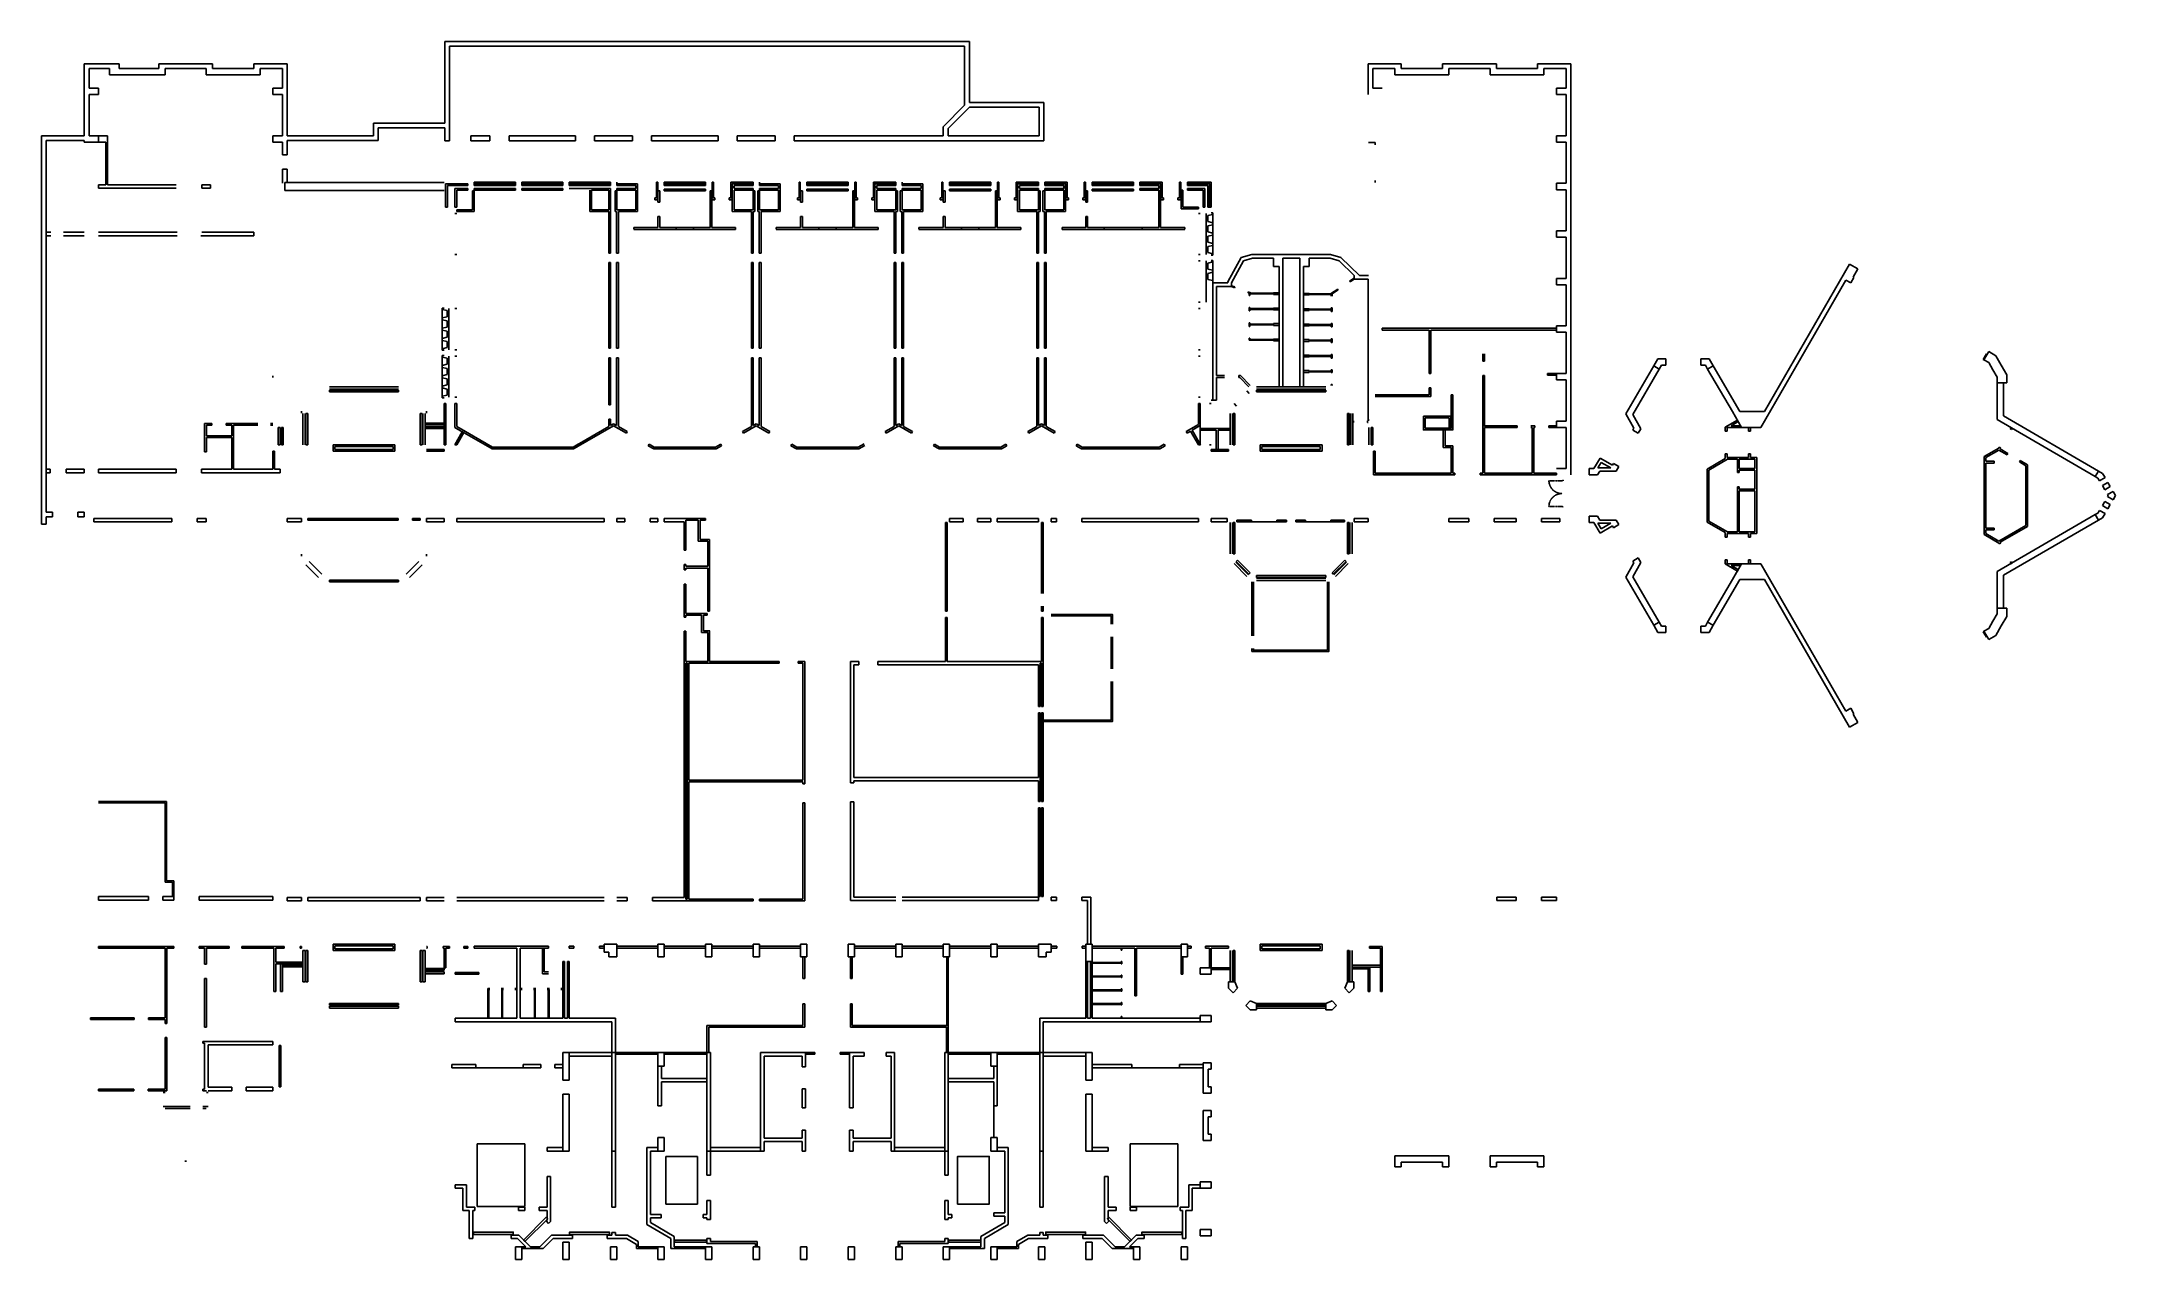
# Model space of a CAD drawing. Header units: millimetres. Extents: x -50633 to 80232, y -9924 to 66926.
import ezdxf

# ---------------------------------------------------------------- set-up
doc = ezdxf.new("R2010")
doc.units = ezdxf.units.MM
doc.linetypes.add('HIDDEN', pattern=[9.525, 6.35, -3.175])
doc.layers.add('WA_EXT', color=7, linetype='Continuous')

msp = doc.modelspace()

# ---------------------------------------------------------------- linework, layer by layer
at = {"layer": 'WA_EXT', "linetype": 'Continuous'}
for p, q in [((-25183, 66926), (7917, 66926)), ((-25183, 66926), (-25183, 61776)), ((7917, 66926), (7917, 63076)), ((-47933, 60976), (-47933, 65516)), ((-47933, 65516), (-45733, 65516)), ((-45733, 65516), (-45733, 65216)), ((-43233, 65516), (-39833, 65516)), ((-39833, 65516), (-43233, 65516)), ((-43233, 65216), (-43233, 65516)), ((-43233, 65216), (-43233, 65516)), ((-39833, 65216), (-39833, 65516)), ((-39833, 65216), (-39833, 65516)), ((-37233, 65516), (-37233, 65216)), ((-35133, 65516), (-37233, 65516)), ((-35133, 60976), (-35133, 65516)), ((-24883, 66626), (-24883, 60661)), ((-24883, 66626), (7617, 66626)), ((7617, 66626), (7617, 62899)), ((33067, 63576), (33067, 65516)), ((33067, 65516), (35167, 65516)), ((35167, 65516), (35167, 65216)), ((37767, 65216), (37767, 65516)), ((37767, 65216), (37767, 65516)), ((37767, 65516), (41167, 65516)), ((41167, 65516), (37767, 65516)), ((41167, 65216), (41167, 65516)), ((41167, 65216), (41167, 65516)), ((45867, 65516), (43767, 65516)), ((43767, 65516), (43767, 65216)), ((45867, 39576), (45867, 65516)), ((-47633, 63976), (-47633, 65216)), ((-47633, 65216), (-46333, 65216)), ((-46333, 65216), (-46333, 64816)), ((-46333, 64816), (-42833, 64816)), ((-45733, 65216), (-45408, 65216)), ((-45733, 65216), (-43233, 65216)), ((-40233, 65216), (-42833, 65216)), ((-42833, 64816), (-42833, 65216)), ((-40233, 64816), (-40233, 65216)), ((-36833, 64816), (-40233, 64816)), ((-37233, 65216), (-39833, 65216)), ((-37233, 65216), (-37658, 65216)), ((-35433, 65216), (-36833, 65216)), ((-36833, 65216), (-36833, 64816)), ((-35433, 63976), (-35433, 65216)), ((33367, 65216), (34767, 65216)), ((33367, 63976), (33367, 65216)), ((34767, 65216), (34767, 64816)), ((34767, 64816), (38167, 64816)), ((35167, 65216), (37767, 65216)), ((35167, 65216), (35592, 65216)), ((38167, 64816), (38167, 65216)), ((38167, 65216), (40767, 65216)), ((40767, 64816), (40767, 65216)), ((44167, 64816), (40767, 64816)), ((43767, 65216), (41167, 65216)), ((43767, 65216), (43342, 65216)), ((45567, 65216), (44167, 65216)), ((44167, 65216), (44167, 64816)), ((45567, 63976), (45567, 65216)), ((-47633, 63976), (-47033, 63976)), ((-47633, 63576), (-47633, 60976)), ((-47033, 63576), (-47633, 63576)), ((-47033, 63976), (-47033, 63576)), ((-36033, 63976), (-36033, 63576)), ((-35433, 63976), (-36033, 63976)), ((-36033, 63576), (-35433, 63576)), ((-35433, 63576), (-35433, 60976)), ((6267, 61549), (7617, 62899)), ((7917, 63076), (12617, 63076)), ((12617, 60661), (12617, 63076)), ((33367, 63976), (33967, 63976)), ((44967, 63976), (44967, 63576)), ((45567, 63976), (44967, 63976)), ((44967, 63576), (45567, 63576)), ((45567, 63576), (45567, 60976)), ((-29683, 60976), (-29683, 61776)), ((-29683, 61776), (-25183, 61776)), ((6267, 60976), (6267, 61549)), ((6567, 61426), (7917, 62776)), ((7917, 62776), (12317, 62776)), ((12317, 60976), (12317, 62776)), ((-50633, 60976), (-50633, 36476)), ((-47933, 60976), (-50633, 60976)), ((-50333, 60676), (-50333, 37231)), ((-47933, 60676), (-50333, 60676)), ((-47933, 60676), (-47933, 60576)), ((-47033, 60576), (-47933, 60576)), ((-47633, 60976), (-47033, 60976)), ((-47033, 60976), (-46468, 60976)), ((-47033, 60976), (-47033, 60576)), ((-47033, 60576), (-46578, 60576)), ((-46578, 60576), (-46578, 57886)), ((-46468, 60976), (-46468, 57886)), ((-36033, 60976), (-36033, 60576)), ((-35433, 60976), (-36033, 60976)), ((-36033, 60576), (-35433, 60576)), ((-35433, 60576), (-35433, 59779)), ((-29683, 60976), (-35133, 60976)), ((-35133, 59779), (-35133, 60676)), ((-35133, 60676), (-29383, 60676)), ((-29383, 61476), (-25183, 61476)), ((-29383, 60676), (-29383, 61476)), ((-25183, 61476), (-25183, 60661)), ((-25183, 60661), (-24883, 60661)), ((-23533, 60976), (-22333, 60976)), ((-23533, 60661), (-23533, 60976)), ((-23533, 60661), (-22333, 60661)), ((-22333, 60661), (-22333, 60976)), ((-21133, 60661), (-21133, 60976)), ((-21133, 60976), (-16933, 60976)), ((-21133, 60661), (-16933, 60661)), ((-16933, 60661), (-16933, 60976)), ((-15733, 60661), (-15733, 60976)), ((-15733, 60976), (-13333, 60976)), ((-15733, 60661), (-13333, 60661)), ((-13333, 60661), (-13333, 60976)), ((-12133, 60661), (-12133, 60976)), ((-12133, 60976), (-7933, 60976)), ((-12133, 60661), (-7933, 60661)), ((-7933, 60661), (-7933, 60976)), ((-6733, 60661), (-6733, 60976)), ((-6733, 60976), (-4333, 60976)), ((-6733, 60661), (-4333, 60661)), ((-4333, 60661), (-4333, 60976)), ((-3133, 60976), (6267, 60976)), ((-3133, 60661), (-3133, 60976)), ((-3133, 60661), (12617, 60661)), ((6567, 60976), (6567, 61426)), ((6567, 60976), (12317, 60976)), ((33107, 60557), (33517, 60557)), ((33517, 60557), (33517, 60397)), ((44967, 60976), (44967, 60576)), ((45567, 60976), (44967, 60976)), ((44967, 60576), (45567, 60576)), ((45567, 57976), (45567, 60576)), ((-35133, 59779), (-35433, 59779)), ((-47033, 57886), (-47033, 57666)), ((-46578, 57886), (-47033, 57886)), ((-42132, 57666), (-47033, 57666)), ((-42132, 57886), (-46468, 57886)), ((-40513, 57886), (-40513, 57666)), ((-39973, 57886), (-40513, 57886)), ((-39973, 57666), (-40513, 57666)), ((-39973, 57666), (-39973, 57886)), ((-35133, 58879), (-35433, 58879)), ((-35433, 58879), (-35433, 57976)), ((-35283, 58026), (-35283, 57526)), ((-35283, 58026), (-25233, 58026)), ((-35133, 58879), (-35133, 58026)), ((-25133, 56476), (-25133, 57951)), ((-25133, 57951), (-23733, 57951)), ((-25023, 56476), (-25023, 57841)), ((-25023, 57841), (-23733, 57841)), ((-24543, 57653), (-23733, 57653)), ((-24543, 57653), (-24543, 56476)), ((-23733, 57841), (-23733, 57951)), ((-23733, 57543), (-23733, 57653)), ((-23333, 58051), (-23333, 57971)), ((-23333, 58051), (-20733, 58051)), ((-23333, 57971), (-20733, 57971)), ((-23333, 57841), (-23333, 57951)), ((-20733, 57951), (-23333, 57951)), ((-20733, 57841), (-23333, 57841)), ((-23333, 57543), (-23333, 57653)), ((-20733, 57653), (-23333, 57653)), ((-20733, 58051), (-20733, 57971)), ((-20733, 57841), (-20733, 57951)), ((-20733, 57543), (-20733, 57653)), ((-20333, 58051), (-17733, 58051)), ((-20333, 58051), (-20333, 57971)), ((-20333, 57971), (-17733, 57971)), ((-20333, 57841), (-20333, 57951)), ((-20333, 57951), (-17733, 57951)), ((-20333, 57841), (-17733, 57841)), ((-20333, 57543), (-20333, 57653)), ((-20333, 57653), (-17733, 57653)), ((-17733, 58051), (-17733, 57971)), ((-17733, 57841), (-17733, 57951)), ((-17733, 57543), (-17733, 57653)), ((-17333, 58051), (-17333, 57971)), ((-17333, 58051), (-14733, 58051)), ((-17333, 57971), (-14733, 57971)), ((-17333, 57841), (-17333, 57951)), ((-17333, 57951), (-14733, 57951)), ((-17333, 57841), (-14733, 57841)), ((-14733, 57653), (-17333, 57653)), ((-14733, 58051), (-14733, 57971)), ((-14733, 57951), (-14733, 57841)), ((-14733, 57501), (-14733, 57653)), ((-14333, 57971), (-14333, 58051)), ((-14333, 57951), (-14333, 57841)), ((-13023, 57951), (-14333, 57951)), ((-13133, 57841), (-14333, 57841)), ((-14333, 57653), (-13133, 57653)), ((-14333, 57543), (-14333, 57653)), ((-13133, 57757), (-13133, 57841)), ((-13023, 57757), (-13133, 57757)), ((-13133, 57653), (-13133, 57737)), ((-13133, 57737), (-13023, 57737)), ((-13023, 57757), (-13023, 57951)), ((-13023, 56191), (-13023, 57737)), ((-11833, 57051), (-11833, 58051)), ((-11753, 58051), (-11833, 58051)), ((-11753, 57051), (-11753, 58051)), ((-8733, 58051), (-11333, 58051)), ((-11333, 57971), (-11333, 58051)), ((-8733, 57971), (-11333, 57971)), ((-11333, 57841), (-11333, 57951)), ((-8733, 57951), (-11333, 57951)), ((-8733, 57841), (-11333, 57841)), ((-8733, 57611), (-11333, 57611)), ((-11333, 57501), (-11333, 57611)), ((-8733, 57971), (-8733, 58051)), ((-8733, 57841), (-8733, 57951)), ((-8733, 57611), (-8733, 57501)), ((-8313, 57051), (-8313, 58051)), ((-8233, 58051), (-8313, 58051)), ((-8233, 57051), (-8233, 58051)), ((-5733, 58051), (-7143, 58051)), ((-7143, 57051), (-7143, 58051)), ((-5733, 57971), (-7063, 57971)), ((-7063, 57051), (-7063, 57971)), ((-7043, 57951), (-5733, 57951)), ((-7043, 57757), (-7043, 57951)), ((-7043, 57757), (-6933, 57757)), ((-7043, 56191), (-7043, 57737)), ((-6933, 57737), (-7043, 57737)), ((-6933, 57841), (-5733, 57841)), ((-6933, 57757), (-6933, 57841)), ((-6933, 57653), (-6933, 57737)), ((-5733, 57653), (-6933, 57653)), ((-5733, 57971), (-5733, 58051)), ((-5733, 57951), (-5733, 57841)), ((-5733, 57543), (-5733, 57653)), ((-5333, 57971), (-5333, 58051)), ((-4023, 57951), (-5333, 57951)), ((-5333, 57951), (-5333, 57841)), ((-4133, 57841), (-5333, 57841)), ((-5333, 57653), (-4133, 57653)), ((-5333, 57543), (-5333, 57653)), ((-4133, 57757), (-4133, 57841)), ((-4023, 57757), (-4133, 57757)), ((-4133, 57737), (-4023, 57737)), ((-4133, 57653), (-4133, 57737)), ((-4023, 57757), (-4023, 57951)), ((-4023, 56191), (-4023, 57737)), ((-2833, 57051), (-2833, 58051)), ((-2753, 58051), (-2833, 58051)), ((-2753, 57051), (-2753, 58051)), ((267, 58051), (-2333, 58051)), ((-2333, 57971), (-2333, 58051)), ((267, 57971), (-2333, 57971)), ((-2333, 57841), (-2333, 57951)), ((267, 57951), (-2333, 57951)), ((267, 57841), (-2333, 57841)), ((267, 57611), (-2333, 57611)), ((-2333, 57501), (-2333, 57611)), ((267, 57971), (267, 58051)), ((267, 57841), (267, 57951)), ((267, 57611), (267, 57501)), ((767, 58051), (687, 58051)), ((687, 57051), (687, 58051)), ((767, 57051), (767, 58051)), ((1857, 57051), (1857, 58051)), ((3267, 58051), (1857, 58051)), ((3267, 57971), (1937, 57971)), ((1937, 57051), (1937, 57971)), ((1957, 57757), (1957, 57951)), ((1957, 57951), (3267, 57951)), ((1957, 57757), (2067, 57757)), ((1957, 56191), (1957, 57737)), ((2067, 57737), (1957, 57737)), ((2067, 57757), (2067, 57841)), ((2067, 57841), (3267, 57841)), ((2067, 57653), (2067, 57737)), ((3267, 57653), (2067, 57653)), ((3267, 57971), (3267, 58051)), ((3267, 57951), (3267, 57841)), ((3267, 57543), (3267, 57653)), ((3667, 57971), (3667, 58051)), ((3667, 57951), (3667, 57841)), ((4977, 57951), (3667, 57951)), ((4867, 57841), (3667, 57841)), ((3667, 57653), (4867, 57653)), ((3667, 57543), (3667, 57653)), ((4867, 57757), (4867, 57841)), ((4977, 57757), (4867, 57757)), ((4867, 57653), (4867, 57737)), ((4867, 57737), (4977, 57737)), ((4977, 57757), (4977, 57951)), ((4977, 56191), (4977, 57737)), ((6167, 57051), (6167, 58051)), ((6247, 58051), (6167, 58051)), ((6247, 57051), (6247, 58051)), ((9267, 58051), (6667, 58051)), ((6667, 57971), (6667, 58051)), ((9267, 57971), (6667, 57971)), ((6667, 57841), (6667, 57951)), ((9267, 57951), (6667, 57951)), ((9267, 57841), (6667, 57841)), ((6667, 57501), (6667, 57611)), ((9267, 57611), (6667, 57611)), ((9267, 57971), (9267, 58051)), ((9267, 57841), (9267, 57951)), ((9267, 57611), (9267, 57501)), ((9767, 58051), (9687, 58051)), ((9687, 57051), (9687, 58051)), ((9767, 57051), (9767, 58051)), ((10857, 57051), (10857, 58051)), ((12267, 58051), (10857, 58051)), ((10937, 57051), (10937, 57971)), ((12267, 57971), (10937, 57971)), ((10957, 57951), (12267, 57951)), ((10957, 57757), (10957, 57951)), ((10957, 57757), (11067, 57757)), ((10957, 56191), (10957, 57737)), ((11067, 57737), (10957, 57737)), ((11067, 57757), (11067, 57841)), ((11067, 57841), (12267, 57841)), ((11067, 57653), (11067, 57737)), ((12267, 57653), (11067, 57653)), ((12267, 57971), (12267, 58051)), ((12267, 57951), (12267, 57841)), ((12267, 57543), (12267, 57653)), ((12667, 58051), (14077, 58051)), ((12667, 57971), (12667, 58051)), ((12667, 57971), (13997, 57971)), ((13977, 57951), (12667, 57951)), ((12667, 57951), (12667, 57841)), ((13867, 57841), (12667, 57841)), ((12667, 57653), (13867, 57653)), ((12667, 57543), (12667, 57653)), ((13867, 57757), (13867, 57841)), ((13977, 57757), (13867, 57757)), ((13867, 57737), (13977, 57737)), ((13867, 57653), (13867, 57737)), ((13977, 57757), (13977, 57951)), ((13977, 56191), (13977, 57737)), ((13997, 57051), (13997, 57971)), ((14077, 57051), (14077, 58051)), ((15167, 57051), (15167, 58051)), ((15167, 58051), (15247, 58051)), ((15247, 57051), (15247, 58051)), ((15667, 58051), (18267, 58051)), ((15667, 57971), (15667, 58051)), ((15667, 57971), (18267, 57971)), ((15667, 57951), (18267, 57951)), ((15667, 57841), (15667, 57951)), ((15667, 57841), (18267, 57841)), ((15667, 57611), (18267, 57611)), ((15667, 57611), (15667, 57501)), ((18267, 57971), (18267, 58051)), ((18267, 57841), (18267, 57951)), ((18267, 57501), (18267, 57611)), ((18667, 58051), (18667, 57971)), ((18667, 58051), (20077, 58051)), ((18667, 57971), (19997, 57971)), ((18667, 57841), (18667, 57951)), ((19977, 57951), (18667, 57951)), ((19867, 57841), (18667, 57841)), ((18667, 57653), (19867, 57653)), ((18667, 57543), (18667, 57653)), ((19867, 57757), (19867, 57841)), ((19977, 57757), (19867, 57757)), ((19867, 57737), (19977, 57737)), ((19867, 57653), (19867, 57737)), ((19977, 57757), (19977, 57951)), ((19977, 57737), (19977, 55181)), ((19997, 57051), (19997, 57971)), ((20077, 57051), (20077, 58051)), ((21167, 58051), (21247, 58051)), ((21167, 57051), (21167, 58051)), ((21247, 57051), (21247, 58051)), ((21667, 57971), (21667, 58051)), ((21667, 58051), (23167, 58051)), ((21667, 57971), (23087, 57971)), ((21667, 57951), (23067, 57951)), ((21667, 57841), (21667, 57951)), ((22957, 57841), (21667, 57841)), ((21667, 57543), (21667, 57653)), ((22769, 57653), (21667, 57653)), ((22769, 57653), (22769, 56476)), ((22957, 56476), (22957, 57841)), ((23067, 57951), (23067, 56476)), ((23087, 56476), (23087, 57971)), ((23167, 56476), (23167, 58051)), ((33517, 58026), (33517, 58154)), ((33517, 58154), (33517, 58026)), ((44967, 57976), (44967, 57576)), ((45567, 57976), (44967, 57976)), ((-35283, 57526), (-25233, 57526)), ((-25133, 56476), (-25023, 56476)), ((-24543, 56476), (-24433, 56476)), ((-24433, 57543), (-23733, 57543)), ((-24433, 57543), (-24433, 56476)), ((-24433, 56191), (-24433, 56301)), ((-24433, 56301), (-23443, 56301)), ((-23443, 57501), (-23333, 57501)), ((-23443, 56301), (-23443, 57501)), ((-20733, 57543), (-23333, 57543)), ((-23333, 56191), (-23333, 57501)), ((-20333, 57543), (-17733, 57543)), ((-16043, 56191), (-16043, 57543)), ((-14833, 57543), (-15933, 57543)), ((-15933, 56301), (-15933, 57543)), ((-14833, 56301), (-15933, 56301)), ((-14833, 57543), (-14833, 56301)), ((-14723, 57501), (-14733, 57501)), ((-14723, 53576), (-14723, 57501)), ((-14443, 57501), (-14443, 56191)), ((-14333, 57501), (-14443, 57501)), ((-14333, 57543), (-13133, 57543)), ((-14333, 57501), (-14333, 56301)), ((-14333, 56301), (-13133, 56301)), ((-13133, 56301), (-13133, 57543)), ((-11733, 57051), (-11928, 57051)), ((-11928, 56941), (-11928, 57051)), ((-11733, 56941), (-11928, 56941)), ((-11753, 57051), (-11833, 57051)), ((-11623, 57501), (-11733, 57501)), ((-11733, 57501), (-11733, 56791)), ((-11733, 57051), (-11733, 56941)), ((-11623, 56791), (-11733, 56791)), ((-11623, 57501), (-11623, 56791)), ((-8733, 57501), (-11333, 57501)), ((-8333, 57501), (-8443, 57501)), ((-8443, 57501), (-8443, 55181)), ((-8333, 57501), (-8333, 55181)), ((-8333, 57051), (-8138, 57051)), ((-8333, 57051), (-8333, 56941)), ((-8333, 56941), (-8138, 56941)), ((-8233, 57051), (-8313, 57051)), ((-8138, 56941), (-8138, 57051)), ((-7238, 56941), (-7238, 57051)), ((-7238, 57051), (-7043, 57051)), ((-7238, 56941), (-7043, 56941)), ((-7143, 57051), (-7063, 57051)), ((-7043, 57051), (-7043, 56941)), ((-5733, 57543), (-6933, 57543)), ((-6933, 56301), (-6933, 57543)), ((-5733, 56301), (-6933, 56301)), ((-5733, 57501), (-5733, 56301)), ((-5733, 57501), (-5623, 57501)), ((-5623, 57501), (-5623, 56191)), ((-5443, 57501), (-5443, 56191)), ((-5333, 57501), (-5443, 57501)), ((-5333, 57543), (-4133, 57543)), ((-5333, 57501), (-5333, 56301)), ((-5333, 56301), (-4133, 56301)), ((-4133, 56301), (-4133, 57543)), ((-2928, 56941), (-2928, 57051)), ((-2733, 57051), (-2928, 57051)), ((-2733, 56941), (-2928, 56941)), ((-2753, 57051), (-2833, 57051)), ((-2733, 57501), (-2733, 56791)), ((-2623, 57501), (-2733, 57501)), ((-2733, 57051), (-2733, 56941)), ((-2623, 56791), (-2733, 56791)), ((-2623, 57501), (-2623, 56791)), ((267, 57501), (-2333, 57501)), ((667, 57501), (557, 57501)), ((557, 57501), (557, 55181)), ((667, 57501), (667, 55181)), ((667, 57051), (667, 56941)), ((667, 57051), (862, 57051)), ((667, 56941), (862, 56941)), ((767, 57051), (687, 57051)), ((862, 56941), (862, 57051)), ((1762, 57051), (1957, 57051)), ((1762, 56941), (1762, 57051)), ((1762, 56941), (1957, 56941)), ((1857, 57051), (1937, 57051)), ((1957, 57051), (1957, 56941)), ((2067, 56301), (2067, 57543)), ((3267, 57543), (2067, 57543)), ((3267, 56301), (2067, 56301)), ((3267, 57501), (3267, 56301)), ((3267, 57501), (3377, 57501)), ((3377, 57501), (3377, 56191)), ((3667, 57501), (3557, 57501)), ((3557, 57501), (3557, 56191)), ((3667, 57543), (4867, 57543)), ((3667, 57501), (3667, 56301)), ((3667, 56301), (4867, 56301)), ((4867, 56301), (4867, 57543)), ((6267, 57051), (6072, 57051)), ((6072, 56941), (6072, 57051)), ((6267, 56941), (6072, 56941)), ((6247, 57051), (6167, 57051)), ((6377, 57501), (6267, 57501)), ((6267, 57501), (6267, 56791)), ((6267, 57051), (6267, 56941)), ((6377, 56791), (6267, 56791)), ((6377, 57501), (6377, 56791)), ((9267, 57501), (6667, 57501)), ((9667, 57501), (9557, 57501)), ((9557, 57501), (9557, 55181)), ((9667, 57501), (9667, 55181)), ((9667, 57051), (9667, 56941)), ((9667, 57051), (9862, 57051)), ((9667, 56941), (9862, 56941)), ((9767, 57051), (9687, 57051)), ((9862, 56941), (9862, 57051)), ((10762, 56941), (10762, 57051)), ((10762, 57051), (10957, 57051)), ((10762, 56941), (10957, 56941)), ((10857, 57051), (10937, 57051)), ((10957, 57051), (10957, 56941)), ((11067, 56301), (11067, 57543)), ((12267, 57543), (11067, 57543)), ((12267, 56301), (11067, 56301)), ((12267, 57501), (12377, 57501)), ((12267, 57501), (12267, 56301)), ((12377, 57501), (12377, 56191)), ((12557, 57501), (12557, 56191)), ((12667, 57501), (12557, 57501)), ((12667, 57543), (13867, 57543)), ((12667, 57501), (12667, 56301)), ((12667, 56301), (13867, 56301)), ((13867, 56301), (13867, 57543)), ((13977, 57051), (13977, 56941)), ((14172, 57051), (13977, 57051)), ((14172, 56941), (13977, 56941)), ((14077, 57051), (13997, 57051)), ((14172, 56941), (14172, 57051)), ((15072, 56941), (15072, 57051)), ((15267, 57051), (15072, 57051)), ((15267, 56941), (15072, 56941)), ((15167, 57051), (15247, 57051)), ((15267, 57501), (15267, 56791)), ((15267, 57501), (15377, 57501)), ((15267, 57051), (15267, 56941)), ((15377, 56791), (15267, 56791)), ((15377, 57501), (15377, 56791)), ((15667, 57501), (18267, 57501)), ((18667, 57543), (19867, 57543)), ((19867, 57543), (19867, 55181)), ((19977, 57051), (20172, 57051)), ((19977, 57051), (19977, 56941)), ((19977, 56941), (20172, 56941)), ((19997, 57051), (20077, 57051)), ((20172, 56941), (20172, 57051)), ((21072, 57051), (21267, 57051)), ((21072, 56941), (21072, 57051)), ((21072, 56941), (21267, 56941)), ((21167, 57051), (21247, 57051)), ((21267, 57543), (21267, 56838)), ((21267, 57543), (21377, 57543)), ((21267, 56366), (21267, 57543)), ((21267, 57051), (21267, 56941)), ((22367, 56366), (21267, 56366)), ((21377, 56476), (21377, 57543)), ((22367, 56476), (21377, 56476)), ((22659, 57543), (21667, 57543)), ((22367, 56366), (22367, 56476)), ((22659, 57543), (22659, 56476)), ((22659, 56476), (22769, 56476)), ((22957, 56476), (23067, 56476)), ((23087, 56476), (23167, 56476)), ((44967, 57576), (45567, 57576)), ((45567, 54976), (45567, 57576)), ((-24543, 56076), (-24433, 56076)), ((-24433, 56191), (-23333, 56191)), ((-14833, 56191), (-16043, 56191)), ((-14833, 53576), (-14833, 56191)), ((-14443, 56191), (-14343, 56191)), ((-14343, 53576), (-14343, 56191)), ((-14233, 53576), (-14233, 56191)), ((-14233, 56191), (-13023, 56191)), ((-13267, 55075), (-13267, 55185)), ((-13267, 55181), (-11733, 55181)), ((-10578, 55071), (-13267, 55071)), ((-11623, 55891), (-11733, 55891)), ((-11733, 55891), (-11733, 55181)), ((-11623, 55891), (-11623, 55181)), ((-11623, 55181), (-10578, 55181)), ((-10578, 55071), (-10578, 55181)), ((-10578, 55181), (-9488, 55181)), ((-10578, 55071), (-9488, 55071)), ((-9488, 55071), (-9488, 55181)), ((-9488, 55181), (-8443, 55181)), ((-6833, 55071), (-9488, 55071)), ((-8333, 55181), (-6833, 55181)), ((-5833, 56191), (-7043, 56191)), ((-6833, 55071), (-6833, 55181)), ((-5833, 53576), (-5833, 56191)), ((-5623, 56191), (-5723, 56191)), ((-5723, 53576), (-5723, 56191)), ((-5443, 56191), (-5343, 56191)), ((-5343, 53576), (-5343, 56191)), ((-5233, 53576), (-5233, 56191)), ((-5233, 56191), (-4023, 56191)), ((-4267, 55075), (-4267, 55185)), ((-4267, 55181), (-2733, 55181)), ((-1578, 55071), (-4267, 55071)), ((-2623, 55891), (-2733, 55891)), ((-2733, 55891), (-2733, 55181)), ((-2623, 55891), (-2623, 55181)), ((-2623, 55181), (-1578, 55181)), ((-1578, 55181), (-488, 55181)), ((-1578, 55071), (-1578, 55181)), ((-1578, 55071), (-488, 55071)), ((-488, 55181), (557, 55181)), ((-488, 55071), (-488, 55181)), ((2167, 55071), (-488, 55071)), ((667, 55181), (2167, 55181)), ((3167, 56191), (1957, 56191)), ((2167, 55071), (2167, 55181)), ((3167, 53576), (3167, 56191)), ((3277, 53576), (3277, 56191)), ((3377, 56191), (3277, 56191)), ((3557, 56191), (3657, 56191)), ((3657, 53576), (3657, 56191)), ((3767, 53576), (3767, 56191)), ((3767, 56191), (4977, 56191)), ((4733, 55075), (4733, 55185)), ((4733, 55181), (6267, 55181)), ((7422, 55071), (4733, 55071)), ((6377, 55891), (6267, 55891)), ((6267, 55891), (6267, 55181)), ((6377, 55891), (6377, 55181)), ((6377, 55181), (7422, 55181)), ((7422, 55071), (7422, 55181)), ((7422, 55181), (8512, 55181)), ((7422, 55071), (8512, 55071)), ((8512, 55181), (9557, 55181)), ((8512, 55071), (8512, 55181)), ((11167, 55071), (8512, 55071)), ((9667, 55181), (11167, 55181)), ((12167, 56191), (10957, 56191)), ((11167, 55071), (11167, 55181)), ((12167, 53576), (12167, 56191)), ((12377, 56191), (12277, 56191)), ((12277, 53576), (12277, 56191)), ((12557, 56191), (12657, 56191)), ((12657, 53576), (12657, 56191)), ((12767, 53576), (12767, 56191)), ((12767, 56191), (13977, 56191)), ((15267, 55181), (13767, 55181)), ((13767, 55071), (13767, 55181)), ((13767, 55071), (16422, 55071)), ((15377, 55891), (15267, 55891)), ((15267, 55891), (15267, 55181)), ((15377, 55891), (15377, 55181)), ((16422, 55181), (15377, 55181)), ((16422, 55071), (16422, 55181)), ((16422, 55181), (18822, 55181)), ((16422, 55071), (18822, 55071)), ((18822, 55071), (18822, 55181)), ((19867, 55181), (18822, 55181)), ((18822, 55071), (21512, 55071)), ((21512, 55181), (19977, 55181)), ((21512, 55075), (21512, 55185)), ((22367, 56076), (22477, 56076)), ((22855, 53476), (22855, 56076)), ((23282, 56013), (22959, 55942)), ((22959, 55942), (23282, 56013)), ((22959, 55942), (22959, 55560)), ((22959, 55560), (23282, 55488)), ((23282, 55363), (22959, 55292)), ((22959, 55292), (22959, 54910)), ((23282, 56108), (23167, 56108)), ((23282, 53443), (23282, 56108)), ((44967, 54976), (44967, 54576)), ((45567, 54976), (44967, 54976)), ((-50033, 54886), (-50333, 54886)), ((-50033, 54666), (-50333, 54666)), ((-47933, 54886), (-49233, 54886)), ((-47933, 54666), (-49233, 54666)), ((-42082, 54886), (-47033, 54886)), ((-42082, 54666), (-47033, 54666)), ((-37233, 54666), (-40582, 54666)), ((-37233, 54886), (-40513, 54886)), ((-37233, 54886), (-37233, 54666)), ((22959, 54910), (23282, 54838)), ((22959, 54642), (23282, 54713)), ((22959, 54260), (22959, 54642)), ((23282, 54188), (22959, 54260)), ((22959, 53992), (23282, 54063)), ((22959, 53610), (22959, 53992)), ((44967, 54576), (45567, 54576)), ((45567, 51976), (45567, 54576)), ((-24543, 53476), (-24433, 53476)), ((-14723, 53576), (-14833, 53576)), ((-14833, 52976), (-14833, 47576)), ((-14723, 52976), (-14833, 52976)), ((-14723, 52976), (-14723, 47576)), ((-14343, 53576), (-14233, 53576)), ((-14343, 52976), (-14343, 47576)), ((-14343, 52976), (-14233, 52976)), ((-14233, 52976), (-14233, 47576)), ((-5723, 53576), (-5833, 53576)), ((-5723, 52976), (-5833, 52976)), ((-5833, 52976), (-5833, 47576)), ((-5723, 52976), (-5723, 47576)), ((-5343, 53576), (-5233, 53576)), ((-5343, 52976), (-5343, 47576)), ((-5343, 52976), (-5233, 52976)), ((-5233, 52976), (-5233, 47576)), ((3277, 53576), (3167, 53576)), ((3167, 52976), (3167, 47576)), ((3277, 52976), (3167, 52976)), ((3277, 52976), (3277, 47576)), ((3657, 53576), (3767, 53576)), ((3657, 52976), (3657, 47576)), ((3657, 52976), (3767, 52976)), ((3767, 52976), (3767, 47576)), ((12277, 53576), (12167, 53576)), ((12277, 52976), (12167, 52976)), ((12167, 52976), (12167, 47576)), ((12277, 52976), (12277, 47576)), ((12657, 53576), (12767, 53576)), ((12657, 52976), (12657, 47576)), ((12657, 52976), (12767, 52976)), ((12767, 52976), (12767, 47576)), ((22367, 53476), (22477, 53476)), ((22367, 53076), (22477, 53076)), ((22855, 53610), (22855, 53476)), ((22855, 53476), (22855, 53610)), ((22855, 50476), (22855, 53076)), ((22959, 53610), (23282, 53538)), ((23282, 53538), (22959, 53610)), ((23282, 53538), (22959, 53610)), ((22959, 52942), (23282, 53013)), ((23282, 53013), (22959, 52942)), ((22959, 52942), (22959, 52560)), ((22959, 52560), (23282, 52488)), ((23282, 52363), (22959, 52292)), ((23167, 53443), (23282, 53443)), ((23282, 53443), (23167, 53443)), ((23282, 53108), (23167, 53108)), ((23282, 53443), (23282, 53538)), ((23282, 50443), (23282, 53108)), ((25060, 53292), (24226, 51751)), ((25215, 53096), (24456, 51693)), ((25745, 53476), (25060, 53292)), ((25776, 53246), (25215, 53096)), ((28770, 53476), (25745, 53476)), ((27106, 53246), (25776, 53246)), ((27106, 52726), (27106, 53246)), ((27456, 52726), (27106, 52726)), ((27456, 45126), (27456, 52726)), ((27686, 45126), (27686, 53246)), ((27686, 53246), (28770, 53246)), ((28770, 53476), (30710, 53476)), ((28770, 45126), (28770, 53246)), ((29000, 52726), (29350, 52726)), ((29000, 45126), (29000, 52726)), ((29350, 52726), (29350, 53246)), ((29350, 53246), (30680, 53246)), ((30680, 53246), (31240, 53096)), ((30710, 53476), (31358, 53302)), ((32197, 52161), (31240, 53096)), ((32526, 52161), (31358, 53302)), ((63457, 52885), (58083, 43576)), ((63977, 52585), (63457, 52885)), ((63677, 52065), (63977, 52585)), ((22959, 52292), (22959, 51910)), ((22959, 51910), (23282, 51838)), ((23276, 44296), (23276, 51693)), ((24226, 51693), (23276, 51693)), ((24456, 51463), (23506, 51463)), ((23506, 45843), (23506, 51463)), ((24226, 51693), (24226, 51751)), ((24456, 51463), (24456, 51693)), ((24670, 51437), (24456, 51516)), ((24652, 51390), (24456, 51463)), ((24652, 51390), (24670, 51437)), ((24652, 51390), (24670, 51437)), ((25495, 51075), (25513, 51122)), ((25566, 51049), (25495, 51075)), ((25709, 51049), (25513, 51122)), ((25566, 51049), (25566, 50999)), ((27106, 51049), (25566, 51049)), ((27106, 50961), (27106, 51076)), ((27456, 51076), (27106, 51076)), ((30709, 51013), (31154, 51306)), ((30800, 51013), (31182, 51264)), ((31182, 51264), (31154, 51306)), ((31907, 51800), (32197, 51991)), ((31934, 51758), (31907, 51800)), ((31934, 51758), (31907, 51800)), ((31934, 51758), (32197, 51931)), ((32197, 51931), (32197, 52161)), ((32197, 51931), (33067, 51931)), ((32526, 52161), (33107, 52161)), ((33067, 51931), (33067, 43001)), ((45567, 51976), (44967, 51976)), ((44967, 51976), (44967, 51576)), ((44967, 51576), (45567, 51576)), ((45567, 48976), (45567, 51576)), ((63217, 51869), (57852, 42576)), ((63525, 51691), (63217, 51869)), ((63525, 51691), (63725, 52038)), ((-25347, 47443), (-25347, 50108)), ((-25347, 50108), (-25233, 50108)), ((-25025, 49942), (-25347, 50013)), ((-25347, 50013), (-25025, 49942)), ((-25025, 49942), (-25025, 49560)), ((-24921, 47476), (-24921, 50076)), ((-24921, 50076), (-24921, 49942)), ((-24543, 50076), (-24433, 50076)), ((22367, 50476), (22477, 50476)), ((22477, 50076), (22367, 50076)), ((25566, 50899), (25566, 50999)), ((27106, 50999), (25566, 50999)), ((25566, 50899), (25616, 50899)), ((25566, 50074), (25566, 50149)), ((25566, 50149), (25616, 50149)), ((25566, 50074), (25566, 50024)), ((27106, 50074), (25566, 50074)), ((27106, 50024), (25566, 50024)), ((25566, 49924), (25566, 50024)), ((25566, 49924), (25616, 49924)), ((25616, 50899), (25616, 50999)), ((25616, 50074), (25616, 50149)), ((25616, 49924), (25616, 50024)), ((27456, 50961), (27106, 50961)), ((27456, 50101), (27106, 50101)), ((27106, 49986), (27106, 50101)), ((27456, 49986), (27106, 49986)), ((29000, 51035), (29350, 51035)), ((29000, 50931), (29350, 50931)), ((29000, 50061), (29350, 50061)), ((29000, 49946), (29350, 49946)), ((29350, 50931), (29350, 51035)), ((29350, 51013), (30800, 51013)), ((29350, 50963), (30800, 50963)), ((29350, 49946), (29350, 50061)), ((29350, 50038), (30800, 50038)), ((29350, 49988), (30800, 49988)), ((30750, 50863), (30750, 50963)), ((30750, 50038), (30750, 50113)), ((30800, 50113), (30750, 50113)), ((30750, 49888), (30750, 49988)), ((30800, 49888), (30750, 49888)), ((30800, 51013), (30800, 50963)), ((30800, 50863), (30800, 50963)), ((30800, 50038), (30800, 50113)), ((30800, 50038), (30800, 49988)), ((30800, 49888), (30800, 49988)), ((-25025, 49560), (-25347, 49488)), ((-25347, 49363), (-25025, 49292)), ((-25025, 48910), (-25347, 48838)), ((-25025, 48642), (-25347, 48713)), ((-25025, 49292), (-25025, 48910)), ((-25025, 48260), (-25025, 48642)), ((25566, 49099), (25566, 49174)), ((25566, 49174), (25616, 49174)), ((27106, 49099), (25566, 49099)), ((25566, 49099), (25566, 49049)), ((25566, 48949), (25566, 49049)), ((27106, 49049), (25566, 49049)), ((25566, 48949), (25616, 48949)), ((25616, 49099), (25616, 49174)), ((25616, 48949), (25616, 49049)), ((27106, 49011), (27106, 49126)), ((27456, 49126), (27106, 49126)), ((27456, 49011), (27106, 49011)), ((29000, 49096), (29350, 49096)), ((29000, 48981), (29350, 48981)), ((29350, 48981), (29350, 49096)), ((29350, 49063), (30800, 49063)), ((29350, 49013), (30800, 49013)), ((30750, 49063), (30750, 49138)), ((30800, 49138), (30750, 49138)), ((30750, 48913), (30750, 49013)), ((30800, 48913), (30750, 48913)), ((30800, 49063), (30800, 49138)), ((30800, 49063), (30800, 49013)), ((30800, 48913), (30800, 49013)), ((33967, 48831), (44967, 48831)), ((33967, 48721), (33967, 48831)), ((33967, 48721), (36917, 48721)), ((36917, 45981), (36917, 48721)), ((37027, 48721), (44967, 48721)), ((37027, 45981), (37027, 48721)), ((45567, 48976), (44967, 48976)), ((44967, 48976), (44967, 48576)), ((44967, 48721), (44967, 48831)), ((44967, 48576), (45567, 48576)), ((45567, 45976), (45567, 48576)), ((-25347, 48188), (-25025, 48260)), ((-25025, 47992), (-25347, 48063)), ((-25347, 47538), (-25025, 47610)), ((-25347, 47538), (-25025, 47610)), ((-25025, 47610), (-25347, 47538)), ((-25347, 47443), (-25347, 47538)), ((-25233, 47443), (-25347, 47443)), ((-25347, 47443), (-25233, 47443)), ((-25025, 47610), (-25025, 47992)), ((-24921, 47476), (-24921, 47610)), ((-24921, 47610), (-24921, 47476)), ((-24543, 47476), (-24433, 47476)), ((-14723, 47576), (-14833, 47576)), ((-14343, 47576), (-14233, 47576)), ((-5723, 47576), (-5833, 47576)), ((-5343, 47576), (-5233, 47576)), ((3277, 47576), (3167, 47576)), ((3657, 47576), (3767, 47576)), ((12277, 47576), (12167, 47576)), ((12657, 47576), (12767, 47576)), ((22477, 47476), (22367, 47476)), ((25566, 48124), (25566, 48199)), ((25566, 48199), (25616, 48199)), ((27106, 48124), (25566, 48124)), ((25566, 48124), (25566, 48074)), ((27106, 48074), (25566, 48074)), ((25616, 48124), (25616, 48199)), ((27106, 48036), (27106, 48151)), ((27456, 48151), (27106, 48151)), ((27456, 48036), (27106, 48036)), ((29000, 48121), (29350, 48121)), ((29000, 48006), (29350, 48006)), ((29000, 47136), (29350, 47136)), ((29350, 48006), (29350, 48121)), ((29350, 48088), (30800, 48088)), ((29350, 48038), (30800, 48038)), ((29350, 47021), (29350, 47136)), ((30750, 48088), (30750, 48163)), ((30800, 48163), (30750, 48163)), ((30750, 47928), (30750, 48028)), ((30800, 47928), (30750, 47928)), ((30750, 47103), (30750, 47178)), ((30800, 47178), (30750, 47178)), ((30800, 48088), (30800, 48163)), ((30800, 48088), (30800, 48038)), ((30800, 47928), (30800, 48028)), ((30800, 47103), (30800, 47178)), ((40313, 46758), (40313, 47221)), ((40423, 46758), (40423, 47221)), ((71881, 46866), (72082, 47212)), ((72230, 47357), (71931, 46838)), ((72082, 47212), (72131, 47184)), ((72672, 47102), (72230, 47357)), ((-36033, 45831), (-36033, 45721)), ((-25347, 44443), (-25347, 47108)), ((-25347, 47108), (-25233, 47108)), ((-25347, 47013), (-25025, 46942)), ((-25025, 46942), (-25347, 47013)), ((-25025, 46560), (-25347, 46488)), ((-25347, 46363), (-25025, 46292)), ((-25025, 45910), (-25347, 45838)), ((-25025, 46942), (-25025, 46560)), ((-25025, 46292), (-25025, 45910)), ((-24921, 44476), (-24921, 47076)), ((-24543, 47076), (-24433, 47076)), ((-14833, 46976), (-14833, 44000)), ((-14723, 46976), (-14833, 46976)), ((-14723, 46976), (-14723, 44000)), ((-14343, 46976), (-14233, 46976)), ((-14343, 46976), (-14343, 42700)), ((-14233, 46976), (-14233, 42636)), ((-5833, 46976), (-5833, 42636)), ((-5723, 46976), (-5833, 46976)), ((-5723, 46976), (-5723, 42700)), ((-5343, 46976), (-5343, 42700)), ((-5343, 46976), (-5233, 46976)), ((-5233, 46976), (-5233, 42636)), ((3167, 46976), (3167, 42636)), ((3277, 46976), (3167, 46976)), ((3277, 46976), (3277, 42700)), ((3657, 46976), (3657, 42700)), ((3657, 46976), (3767, 46976)), ((3767, 46976), (3767, 42636)), ((12277, 46976), (12167, 46976)), ((12167, 46976), (12167, 42636)), ((12277, 46976), (12277, 42700)), ((12657, 46976), (12657, 42700)), ((12657, 46976), (12767, 46976)), ((12767, 46976), (12767, 42636)), ((22367, 47076), (22477, 47076)), ((24016, 45843), (23506, 45843)), ((25017, 45843), (24916, 45843)), ((24916, 45728), (24916, 45843)), ((25634, 45226), (25017, 45843)), ((29000, 47021), (29350, 47021)), ((29000, 46161), (29350, 46161)), ((29000, 46046), (29350, 46046)), ((29350, 47103), (30800, 47103)), ((29350, 47053), (30800, 47053)), ((29350, 46046), (29350, 46161)), ((29350, 46128), (30800, 46128)), ((29350, 46078), (30800, 46078)), ((30750, 46953), (30750, 47053)), ((30800, 46953), (30750, 46953)), ((30800, 46203), (30750, 46203)), ((30750, 46128), (30750, 46203)), ((30750, 46033), (30750, 46078)), ((30800, 46033), (30750, 46033)), ((30800, 47103), (30800, 47053)), ((30800, 46953), (30800, 47053)), ((30800, 46128), (30800, 46203)), ((30800, 46033), (30800, 46133)), ((30800, 46128), (30800, 46078)), ((36917, 45981), (37027, 45981)), ((40313, 46758), (40423, 46758)), ((40313, 43686), (40313, 45858)), ((40313, 45858), (40423, 45858)), ((40423, 43996), (40423, 45858)), ((44967, 45976), (44383, 45976)), ((44383, 45866), (44383, 45976)), ((44967, 45866), (44383, 45866)), ((45567, 45976), (44967, 45976)), ((44967, 45976), (44967, 45576)), ((44967, 45976), (44967, 45866)), ((49326, 43428), (51093, 46461)), ((49772, 43399), (51439, 46259)), ((51093, 46461), (51352, 46906)), ((51093, 46461), (51439, 46259)), ((51867, 46906), (51352, 46906)), ((51439, 46259), (51582, 46506)), ((51582, 46506), (51867, 46506)), ((51867, 46506), (51867, 46906)), ((54067, 46506), (54067, 46906)), ((54067, 46906), (54582, 46906)), ((54352, 46506), (54067, 46506)), ((54496, 46259), (54352, 46506)), ((54841, 46461), (54496, 46259)), ((56059, 43576), (54496, 46259)), ((54841, 46461), (54582, 46906)), ((56522, 43576), (54841, 46461)), ((71931, 46838), (71881, 46866)), ((71931, 46838), (72232, 46663)), ((72232, 46663), (72500, 46200)), ((72500, 46200), (72767, 45737)), ((72672, 47102), (73020, 46500)), ((73020, 46500), (73367, 45898)), ((73367, 45898), (73367, 45388)), ((-32466, 45126), (-28100, 45126)), ((-32466, 44986), (-28100, 44986)), ((-32466, 44936), (-28100, 44936)), ((-32466, 44826), (-32466, 44936)), ((-32466, 44826), (-28100, 44826)), ((-28100, 44826), (-28100, 44936)), ((-25025, 45642), (-25347, 45713)), ((-25347, 45188), (-25025, 45260)), ((-25025, 44992), (-25347, 45063)), ((-25025, 44610), (-25347, 44538)), ((-25347, 44538), (-25025, 44610)), ((-25347, 44538), (-25025, 44610)), ((-25347, 44443), (-25347, 44538)), ((-25025, 45260), (-25025, 45642)), ((-25025, 44610), (-25025, 44992)), ((-24921, 44476), (-24921, 44610)), ((-24921, 44610), (-24921, 44476)), ((24016, 45728), (23506, 45728)), ((23506, 44296), (23506, 45728)), ((24969, 45728), (24916, 45728)), ((25553, 45144), (24969, 45728)), ((25414, 44880), (25569, 44725)), ((30400, 45126), (26034, 45126)), ((30400, 44986), (26034, 44986)), ((26034, 44826), (26034, 44936)), ((26034, 44936), (30400, 44936)), ((26034, 44826), (30400, 44826)), ((30400, 44936), (30400, 44826)), ((30800, 45283), (30750, 45283)), ((30750, 45226), (30750, 45283)), ((30800, 45226), (30800, 45283)), ((36917, 44636), (33517, 44636)), ((37027, 44526), (33517, 44526)), ((36917, 44636), (36917, 45081)), ((36917, 45081), (37027, 45081)), ((37027, 44636), (37027, 45081)), ((37027, 44636), (37027, 44636)), ((37027, 44526), (37027, 44636)), ((38317, 42526), (38317, 44636)), ((38427, 44636), (38317, 44636)), ((38427, 42416), (38427, 44636)), ((44967, 45576), (45567, 45576)), ((45567, 42976), (45567, 45576)), ((72767, 45388), (72767, 45737)), ((73367, 45388), (72767, 45388)), ((72767, 45388), (72767, 43066)), ((73167, 45388), (73167, 43297)), ((-34233, 43609), (-34233, 43476)), ((-34133, 41476), (-34133, 43459)), ((-33993, 41476), (-33993, 43459)), ((-33943, 41476), (-33943, 43459)), ((-33833, 43459), (-33943, 43459)), ((-33833, 41476), (-33833, 43459)), ((-26733, 41476), (-26733, 43459)), ((-26733, 43459), (-26623, 43459)), ((-26623, 41476), (-26623, 43459)), ((-26573, 41476), (-26573, 43459)), ((-26433, 41476), (-26433, 43459)), ((-26333, 43609), (-26333, 43476)), ((-25233, 44443), (-25347, 44443)), ((-25347, 44443), (-25233, 44443)), ((-25233, 41476), (-25233, 44076)), ((-25233, 44076), (-25123, 44076)), ((-25123, 41476), (-25123, 44076)), ((-24543, 44476), (-24433, 44476)), ((-24543, 44076), (-24543, 42573)), ((-24543, 44076), (-24433, 44076)), ((-24433, 44076), (-24433, 42636)), ((-14723, 44000), (-14833, 44000)), ((22367, 44476), (22477, 44476)), ((22367, 44076), (22367, 42757)), ((22367, 44076), (22477, 44076)), ((22477, 44076), (22477, 41476)), ((23057, 44076), (23167, 44076)), ((23167, 44296), (23506, 44296)), ((24367, 41476), (24367, 43459)), ((24507, 41476), (24507, 43459)), ((24557, 43459), (24667, 43459)), ((24557, 41476), (24557, 43459)), ((24612, 44079), (24768, 43923)), ((24667, 41476), (24667, 43459)), ((31767, 41476), (31767, 43459)), ((31877, 43459), (31767, 43459)), ((31877, 41476), (31877, 43459)), ((31977, 41476), (31977, 43459)), ((32117, 41476), (32117, 43459)), ((40313, 43686), (40423, 43686)), ((40313, 42686), (40313, 43686)), ((40368, 42686), (40368, 43686)), ((40423, 43686), (40423, 43996)), ((40423, 42686), (40423, 43686)), ((49840, 42522), (49326, 43428)), ((50286, 42493), (49772, 43399)), ((56642, 42576), (56059, 43576)), ((58083, 43576), (56522, 43576)), ((79159, 39823), (73167, 43297)), ((-39880, 42831), (-40338, 42831)), ((-40338, 42831), (-40338, 41036)), ((-39880, 42721), (-40228, 42721)), ((-40228, 42721), (-40228, 42046)), ((-38632, 42046), (-40228, 42046)), ((-38632, 41936), (-40228, 41936)), ((-40228, 41936), (-40228, 41036)), ((-39880, 42831), (-39880, 42721)), ((-36985, 42831), (-38980, 42831)), ((-38980, 42831), (-38980, 42721)), ((-38522, 42831), (-38980, 42831)), ((-38632, 42721), (-38980, 42721)), ((-38632, 42721), (-38632, 42046)), ((-38632, 41936), (-38632, 39936)), ((-36985, 42721), (-38522, 42721)), ((-38522, 42721), (-38522, 39936)), ((-37035, 42831), (-37035, 42721)), ((-36033, 42831), (-36185, 42831)), ((-36033, 42721), (-36185, 42721)), ((-35693, 42576), (-35583, 42576)), ((-35693, 41476), (-35693, 42576)), ((-35583, 41476), (-35583, 42576)), ((-35493, 42576), (-35383, 42576)), ((-35493, 41476), (-35493, 42576)), ((-35383, 41476), (-35383, 42576)), ((-26433, 42852), (-25233, 42852)), ((-26433, 42742), (-25233, 42742)), ((-26433, 42614), (-25233, 42614)), ((-26433, 42504), (-25233, 42504)), ((-24561, 41476), (-24081, 42306)), ((-22201, 41221), (-24543, 42573)), ((-24081, 42306), (-24543, 42573)), ((-22172, 41331), (-24433, 42636)), ((-23874, 42313), (-24433, 42636)), ((-24433, 41476), (-23985, 42251)), ((-23929, 42218), (-23985, 42251)), ((-17094, 41331), (-14833, 42636)), ((-17064, 41221), (-14533, 42682)), ((-14833, 43100), (-14833, 42636)), ((-14723, 43100), (-14833, 43100)), ((-14723, 43100), (-14723, 42700)), ((-14723, 42700), (-14533, 42809)), ((-14343, 42700), (-14533, 42809)), ((-13729, 42218), (-14533, 42682)), ((-13674, 42313), (-14233, 42636)), ((-13729, 42218), (-13674, 42313)), ((-6392, 42313), (-5833, 42636)), ((-6337, 42218), (-6392, 42313)), ((-6337, 42218), (-5533, 42682)), ((-5723, 42700), (-5533, 42809)), ((-5343, 42700), (-5533, 42809)), ((-4729, 42218), (-5533, 42682)), ((-4674, 42313), (-5233, 42636)), ((-4729, 42218), (-4674, 42313)), ((2608, 42313), (3167, 42636)), ((2663, 42218), (2608, 42313)), ((2663, 42218), (3467, 42682)), ((3277, 42700), (3467, 42809)), ((3657, 42700), (3467, 42809)), ((4271, 42218), (3467, 42682)), ((4326, 42313), (3767, 42636)), ((4271, 42218), (4326, 42313)), ((11608, 42313), (12167, 42636)), ((11663, 42218), (11608, 42313)), ((11663, 42218), (12467, 42682)), ((12277, 42700), (12467, 42809)), ((12657, 42700), (12467, 42809)), ((13271, 42218), (12467, 42682)), ((13326, 42313), (12767, 42636)), ((13271, 42218), (13326, 42313)), ((21598, 42313), (22367, 42757)), ((21653, 42218), (21598, 42313)), ((21653, 42218), (21867, 42342)), ((22367, 41476), (21867, 42342)), ((21962, 42397), (22477, 42694)), ((22495, 41476), (21962, 42397)), ((22477, 42516), (24367, 42516)), ((22477, 42401), (23487, 42401)), ((23487, 42401), (23487, 41186)), ((23602, 42401), (23602, 41186)), ((23602, 42401), (24367, 42401)), ((32143, 43001), (32117, 43001)), ((32143, 42886), (32117, 42886)), ((32143, 42886), (32143, 43001)), ((33067, 43001), (33043, 43001)), ((33043, 42886), (33043, 43001)), ((33067, 42886), (33043, 42886)), ((33107, 42994), (33107, 43086)), ((33114, 41476), (33114, 42576)), ((33267, 41476), (33267, 42576)), ((33267, 42576), (33377, 42576)), ((33377, 41476), (33377, 42576)), ((37818, 42526), (37818, 41306)), ((38317, 42526), (37818, 42526)), ((37928, 42416), (37928, 41416)), ((38430, 42416), (37928, 42416)), ((38427, 42636), (38427, 42746)), ((40313, 39686), (40313, 42686)), ((40313, 42686), (40423, 42686)), ((40423, 42686), (40313, 42686)), ((42484, 42686), (40313, 42686)), ((40423, 39686), (40423, 42576)), ((42484, 42576), (40423, 42576)), ((42484, 42576), (42484, 42686)), ((43417, 42686), (43334, 42686)), ((43417, 42576), (43334, 42576)), ((43384, 42576), (43384, 42686)), ((43384, 42576), (43417, 42576)), ((43583, 42686), (43417, 42686)), ((43417, 39686), (43417, 42576)), ((43527, 39686), (43527, 42576)), ((43583, 42576), (43527, 42576)), ((43583, 42576), (43583, 42686)), ((43583, 42576), (43583, 42576)), ((44967, 42686), (44483, 42686)), ((44483, 42576), (44483, 42686)), ((44967, 42576), (44483, 42576)), ((45567, 42976), (44967, 42976)), ((44967, 42976), (44967, 42576)), ((44967, 42576), (44967, 42686)), ((44967, 42576), (45567, 42576)), ((45567, 39976), (45567, 42576)), ((49773, 42407), (49840, 42522)), ((49773, 42407), (50118, 42205)), ((50118, 42205), (50286, 42493)), ((55610, 42592), (56373, 43037)), ((55610, 42592), (55610, 42333)), ((55610, 42333), (55610, 42351)), ((55610, 42333), (55720, 42333)), ((56642, 42576), (55720, 42576)), ((55720, 42576), (55720, 42333)), ((56429, 42942), (55989, 42686)), ((55989, 42686), (56578, 42686)), ((56373, 43037), (56429, 42942)), ((56578, 42686), (56642, 42576)), ((57852, 42576), (56642, 42576)), ((57852, 42576), (56642, 42576)), ((57082, 42576), (57082, 42333)), ((57082, 42576), (57192, 42576)), ((57082, 42333), (57192, 42333)), ((57192, 42576), (57192, 42333)), ((78958, 39477), (72767, 43066)), ((73579, 42503), (73620, 42572)), ((73579, 42503), (73675, 42448)), ((73620, 42572), (73715, 42517)), ((73675, 42448), (73715, 42517)), ((-40338, 41036), (-40228, 41036)), ((-36033, 41076), (-35923, 41076)), ((-36033, 41076), (-36033, 39936)), ((-35923, 41076), (-35923, 39936)), ((-35693, 41476), (-35583, 41476)), ((-35493, 41476), (-35383, 41476)), ((-33833, 41476), (-33943, 41476)), ((-32233, 41476), (-32233, 41076)), ((-32233, 41476), (-28333, 41476)), ((-32233, 41076), (-28333, 41076)), ((-32123, 41366), (-28443, 41366)), ((-32123, 41366), (-32123, 41186)), ((-32123, 41186), (-28443, 41186)), ((-28443, 41366), (-28443, 41186)), ((-28333, 41476), (-28333, 41076)), ((-26733, 41476), (-26623, 41476)), ((-26333, 41186), (-25233, 41186)), ((-26333, 41076), (-25233, 41076)), ((-25233, 41476), (-25123, 41476)), ((-25233, 41076), (-25233, 41186)), ((-24561, 41476), (-24433, 41476)), ((-22201, 41221), (-17064, 41221)), ((-22172, 41331), (-17094, 41331)), ((-17094, 41331), (-16777, 41513)), ((-17064, 41221), (-16722, 41418)), ((-12343, 41418), (-12288, 41513)), ((-12001, 41221), (-12343, 41418)), ((-11972, 41331), (-12288, 41513)), ((-8064, 41221), (-12001, 41221)), ((-8094, 41331), (-11972, 41331)), ((-8094, 41331), (-7777, 41513)), ((-8064, 41221), (-7722, 41418)), ((-7722, 41418), (-7777, 41513)), ((-3343, 41418), (-3288, 41513)), ((-3001, 41221), (-3343, 41418)), ((-2972, 41331), (-3288, 41513)), ((936, 41221), (-3001, 41221)), ((906, 41331), (-2972, 41331)), ((906, 41331), (1266, 41538)), ((936, 41221), (1321, 41443)), ((5657, 41418), (5712, 41513)), ((5999, 41221), (5657, 41418)), ((6028, 41331), (5712, 41513)), ((9936, 41221), (5999, 41221)), ((9906, 41331), (6028, 41331)), ((9906, 41331), (10223, 41513)), ((9936, 41221), (10278, 41418)), ((10278, 41418), (10223, 41513)), ((14657, 41418), (14712, 41513)), ((14999, 41221), (14657, 41418)), ((15028, 41331), (14712, 41513)), ((14999, 41221), (19926, 41221)), ((15028, 41331), (19896, 41331)), ((19896, 41331), (20213, 41513)), ((19926, 41221), (20268, 41418)), ((20268, 41418), (20213, 41513)), ((22367, 41476), (22495, 41476)), ((23057, 41476), (23167, 41476)), ((23167, 41186), (24267, 41186)), ((23167, 41076), (23167, 41186)), ((23167, 41076), (24267, 41076)), ((24267, 41076), (24267, 41186)), ((24667, 41476), (24557, 41476)), ((30167, 41476), (26267, 41476)), ((26267, 41476), (26267, 41076)), ((30167, 41076), (26267, 41076)), ((30057, 41366), (26377, 41366)), ((26377, 41366), (26377, 41186)), ((30057, 41186), (26377, 41186)), ((30057, 41366), (30057, 41186)), ((30167, 41476), (30167, 41076)), ((31767, 41476), (31877, 41476)), ((33267, 41476), (33377, 41476)), ((33412, 41076), (33412, 39576)), ((33412, 41076), (33522, 41076)), ((33522, 41076), (33522, 39686)), ((38317, 41306), (37818, 41306)), ((38427, 41416), (37928, 41416)), ((38317, 39686), (38317, 41306)), ((38427, 39686), (38427, 41416)), ((47315, 39976), (47705, 40645)), ((48483, 40192), (47705, 40645)), ((54467, 39946), (55610, 40612)), ((55610, 40911), (55720, 40911)), ((55610, 40911), (55610, 40612)), ((55720, 40911), (55720, 40676)), ((55720, 40676), (57082, 40676)), ((57082, 40911), (57082, 40676)), ((57082, 40911), (57192, 40911)), ((57192, 40911), (57192, 40676)), ((57192, 40676), (57592, 40676)), ((57592, 35876), (57592, 40676)), ((71937, 40735), (72867, 41274)), ((71937, 39776), (71937, 40735)), ((72047, 40672), (72867, 41147)), ((72047, 40436), (72047, 40672)), ((72047, 40672), (72047, 40436)), ((72867, 41274), (72897, 41326)), ((73386, 40845), (72867, 41147)), ((72992, 41271), (72897, 41326)), ((72962, 41219), (72992, 41271)), ((73441, 40940), (72962, 41219)), ((73386, 40845), (73441, 40940)), ((-50333, 39716), (-50333, 39936)), ((-50083, 39936), (-50333, 39936)), ((-50083, 39716), (-50333, 39716)), ((-50083, 39936), (-50083, 39716)), ((-49083, 39936), (-49083, 39716)), ((-47933, 39936), (-49083, 39936)), ((-47933, 39716), (-49083, 39716)), ((-47933, 39716), (-47933, 39936)), ((-47033, 39716), (-47033, 39936)), ((-47033, 39936), (-42138, 39936)), ((-47033, 39716), (-42138, 39716)), ((-42138, 39716), (-42138, 39936)), ((-40538, 39716), (-40538, 39936)), ((-40538, 39936), (-38632, 39936)), ((-40538, 39716), (-35583, 39716)), ((-38522, 39936), (-36033, 39936)), ((-35923, 39936), (-35583, 39936)), ((-35583, 39936), (-35583, 39716)), ((38552, 39576), (33412, 39576)), ((38317, 39686), (33522, 39686)), ((38552, 39686), (38427, 39686)), ((38552, 39686), (38552, 39576)), ((40152, 39686), (40152, 39576)), ((40313, 39686), (40152, 39686)), ((44967, 39576), (40152, 39576)), ((43417, 39686), (40423, 39686)), ((44967, 39686), (43527, 39686)), ((45567, 39976), (44967, 39976)), ((44967, 39576), (44967, 39686)), ((47315, 39976), (47030, 39976)), ((47030, 39976), (47030, 39576)), ((47030, 39576), (47545, 39576)), ((47545, 39576), (47686, 39818)), ((47572, 40020), (47777, 40372)), ((48382, 40020), (47572, 40020)), ((48728, 39818), (47686, 39818)), ((48382, 40020), (47777, 40372)), ((47803, 40020), (47804, 40021)), ((48550, 40307), (48483, 40192)), ((48550, 40307), (48895, 40106)), ((48895, 40106), (48728, 39818)), ((54467, 39445), (54467, 39946)), ((54467, 39445), (54467, 37106)), ((54467, 39445), (54577, 39445)), ((55749, 40566), (54577, 39883)), ((54577, 39445), (54577, 39883)), ((54577, 39445), (54577, 37106)), ((55749, 40566), (56382, 40566)), ((56382, 39733), (56382, 40566)), ((56382, 39733), (56492, 39733)), ((56492, 40566), (57482, 40566)), ((56492, 39992), (56492, 40566)), ((56492, 39992), (57482, 39992)), ((56492, 39733), (56492, 39882)), ((56492, 39882), (57482, 39882)), ((57482, 39992), (57482, 40566)), ((57482, 38676), (57482, 39882)), ((71937, 36776), (71937, 39776)), ((72047, 39776), (71937, 39776)), ((72567, 40436), (72047, 40436)), ((72567, 40326), (72047, 40326)), ((72047, 39776), (72047, 40326)), ((72047, 36776), (72047, 39776)), ((72567, 40436), (72567, 40326)), ((74165, 40395), (74220, 40490)), ((74567, 40162), (74165, 40395)), ((74677, 40225), (74220, 40490)), ((74567, 36390), (74567, 40162)), ((74677, 36326), (74677, 40225)), ((78958, 39477), (79159, 39823)), ((79126, 39379), (78958, 39477)), ((79126, 39379), (79224, 39212)), ((79418, 39672), (79159, 39823)), ((79224, 39212), (79569, 39413)), ((79418, 39672), (79569, 39413)), ((56382, 35986), (56382, 38833)), ((56382, 38833), (56492, 38833)), ((56492, 38676), (56492, 38833)), ((56492, 38676), (57482, 38676)), ((56492, 35986), (56492, 38566)), ((56492, 38566), (57482, 38566)), ((57482, 35986), (57482, 38566)), ((79403, 38905), (79748, 39106)), ((79403, 38905), (79556, 38641)), ((79902, 38843), (79556, 38641)), ((79735, 38335), (80080, 38536)), ((79735, 38335), (79769, 38276)), ((79735, 38217), (79769, 38276)), ((79735, 38217), (80080, 38016)), ((79748, 39106), (79902, 38843)), ((80080, 38536), (80232, 38276)), ((80080, 38016), (80232, 38276)), ((-49933, 37231), (-50333, 37231)), ((-50333, 36931), (-50333, 36476)), ((-49933, 36931), (-50333, 36931)), ((-49933, 36931), (-49933, 37231)), ((-48333, 36931), (-48333, 37231)), ((-48333, 37231), (-47933, 37231)), ((-47933, 36931), (-48333, 36931)), ((-47933, 36931), (-47933, 37231)), ((-47333, 36611), (-47333, 36831)), ((-47333, 36831), (-42417, 36831)), ((-42417, 36611), (-42417, 36831)), ((-40817, 36831), (-40233, 36831)), ((-40817, 36611), (-40817, 36831)), ((-40233, 36611), (-40233, 36831)), ((-35133, 36611), (-35133, 36831)), ((-34233, 36831), (-35133, 36831)), ((-34233, 36611), (-34233, 36831)), ((-28133, 36831), (-33833, 36831)), ((-33833, 36721), (-33833, 36831)), ((-28133, 36721), (-33833, 36721)), ((-28133, 36721), (-28133, 36831)), ((-27233, 36721), (-27233, 36831)), ((-26733, 36831), (-27233, 36831)), ((-26733, 36721), (-27233, 36721)), ((-26733, 36721), (-26733, 36831)), ((-26333, 36611), (-26333, 36831)), ((-26333, 36831), (-25233, 36831)), ((-25233, 36611), (-25233, 36831)), ((-24433, 36611), (-24433, 36831)), ((-15133, 36831), (-24433, 36831)), ((-15133, 36611), (-15133, 36831)), ((-14333, 36611), (-14333, 36831)), ((-14333, 36831), (-13833, 36831)), ((-13833, 36611), (-13833, 36831)), ((-12233, 36611), (-12233, 36831)), ((-12233, 36831), (-11733, 36831)), ((-11733, 36611), (-11733, 36831)), ((-11333, 36611), (-11333, 36831)), ((-11333, 36831), (-8733, 36831)), ((-9978, 36721), (-9978, 34823)), ((-9978, 36721), (-9192, 36721)), ((-9192, 36721), (-9192, 35393)), ((-9082, 36721), (-9082, 35503)), ((-9082, 36721), (-8733, 36721)), ((-8733, 36721), (-8733, 36831)), ((6667, 36831), (7517, 36831)), ((6667, 36611), (6667, 36831)), ((7517, 36611), (7517, 36831)), ((8417, 36611), (8417, 36831)), ((8417, 36831), (9267, 36831)), ((9267, 36611), (9267, 36831)), ((9667, 36831), (12267, 36831)), ((9667, 36611), (9667, 36831)), ((12267, 36611), (12267, 36831)), ((13067, 36831), (13411, 36831)), ((13067, 36611), (13067, 36831)), ((13411, 36611), (13411, 36831)), ((15011, 36831), (22367, 36831)), ((15011, 36611), (15011, 36831)), ((22367, 36611), (22367, 36831)), ((23167, 36831), (24181, 36831)), ((23167, 36611), (23167, 36831)), ((24181, 36611), (24181, 36831)), ((24781, 36721), (25706, 36721)), ((24781, 36611), (24781, 36721)), ((25706, 36611), (25706, 36721)), ((27306, 36611), (27306, 36721)), ((27306, 36721), (27917, 36721)), ((27917, 36611), (27917, 36721)), ((28517, 36721), (29129, 36721)), ((28517, 36611), (28517, 36721)), ((29129, 36611), (29129, 36721)), ((30729, 36721), (31593, 36721)), ((30729, 36611), (30729, 36721)), ((31593, 36611), (31593, 36721)), ((33067, 36831), (32203, 36831)), ((32203, 36831), (32203, 36611)), ((33067, 36611), (33067, 36831)), ((38167, 36831), (39422, 36831)), ((38167, 36611), (38167, 36831)), ((39422, 36611), (39422, 36831)), ((41022, 36611), (41022, 36831)), ((41022, 36831), (42416, 36831)), ((42416, 36611), (42416, 36831)), ((44016, 36831), (45167, 36831)), ((44016, 36611), (44016, 36831)), ((45167, 36611), (45167, 36831)), ((47030, 36976), (47545, 36976)), ((47030, 36576), (47030, 36976)), ((47545, 36976), (47686, 36733)), ((48728, 36733), (47686, 36733)), ((48895, 36446), (48728, 36733)), ((54467, 36605), (54467, 37106)), ((54467, 37106), (54577, 37106)), ((54577, 36669), (54577, 37106)), ((55749, 35986), (54577, 36669)), ((71937, 36776), (72047, 36776)), ((71937, 35816), (71937, 36776)), ((72047, 36226), (72047, 36776)), ((78958, 37075), (72767, 33485)), ((79159, 36729), (73167, 33255)), ((79126, 37172), (78958, 37075)), ((78958, 37075), (79159, 36729)), ((79126, 37172), (79224, 37340)), ((79418, 36879), (79159, 36729)), ((79224, 37340), (79569, 37138)), ((79403, 37647), (79556, 37910)), ((79403, 37647), (79748, 37445)), ((79418, 36879), (79569, 37138)), ((79902, 37709), (79556, 37910)), ((79748, 37445), (79902, 37709)), ((-50333, 36476), (-50633, 36476)), ((-47333, 36611), (-42417, 36611)), ((-40817, 36611), (-40233, 36611)), ((-34233, 36611), (-35133, 36611)), ((-26333, 36611), (-25233, 36611)), ((-15133, 36611), (-24433, 36611)), ((-14333, 36611), (-13833, 36611)), ((-12233, 36611), (-11733, 36611)), ((-11333, 36611), (-10088, 36611)), ((-10088, 36611), (-10088, 34823)), ((-9192, 35393), (-8588, 35393)), ((-8478, 35503), (-9082, 35503)), ((-8588, 33813), (-8588, 35393)), ((-8478, 30976), (-8478, 35503)), ((6412, 30976), (6412, 36576)), ((6412, 36576), (6522, 36576)), ((6522, 30976), (6522, 36576)), ((6667, 36611), (7517, 36611)), ((8417, 36611), (9267, 36611)), ((9667, 36611), (12267, 36611)), ((12467, 36576), (12467, 32094)), ((12467, 36576), (12577, 36576)), ((12577, 36576), (12577, 32094)), ((13067, 36611), (13411, 36611)), ((15011, 36611), (22367, 36611)), ((23167, 36611), (24181, 36611)), ((24367, 34593), (24367, 36576)), ((24507, 34593), (24507, 36576)), ((24557, 34593), (24557, 36576)), ((24557, 36576), (24667, 36576)), ((24667, 34593), (24667, 36576)), ((24781, 36611), (25706, 36611)), ((25706, 36611), (27306, 36611)), ((27306, 36611), (27917, 36611)), ((28517, 36611), (29129, 36611)), ((29129, 36611), (30729, 36611)), ((30729, 36611), (31593, 36611)), ((31767, 34593), (31767, 36576)), ((31877, 36576), (31767, 36576)), ((31877, 34593), (31877, 36576)), ((31927, 34593), (31927, 36576)), ((32067, 34593), (32067, 36576)), ((33067, 36611), (32203, 36611)), ((38167, 36611), (39422, 36611)), ((41022, 36611), (42416, 36611)), ((44016, 36611), (45167, 36611)), ((47315, 36576), (47030, 36576)), ((47315, 36576), (47705, 35906)), ((48382, 36532), (47572, 36532)), ((47572, 36532), (47777, 36180)), ((48483, 36359), (47705, 35906)), ((48382, 36532), (47777, 36180)), ((47803, 36532), (47804, 36531)), ((48550, 36244), (48483, 36359)), ((48550, 36244), (48895, 36446)), ((54467, 36605), (55610, 35940)), ((55610, 35641), (55610, 35940)), ((55610, 35641), (55720, 35641)), ((55720, 35876), (57082, 35876)), ((55720, 35641), (55720, 35876)), ((55749, 35986), (56382, 35986)), ((56492, 35986), (57482, 35986)), ((57082, 35641), (57082, 35876)), ((57082, 35641), (57192, 35641)), ((57192, 35876), (57592, 35876)), ((57192, 35641), (57192, 35876)), ((71937, 35816), (72867, 35277)), ((72567, 36226), (72047, 36226)), ((72567, 36116), (72047, 36116)), ((72047, 35880), (72047, 36116)), ((72047, 35880), (72867, 35404)), ((72567, 36226), (72567, 36116)), ((74567, 36390), (72867, 35404)), ((74677, 36326), (72962, 35332)), ((-34233, 34443), (-34233, 34576)), ((-33738, 34122), (-32936, 33321)), ((-26828, 34122), (-27629, 33321)), ((-26333, 34443), (-26333, 34576)), ((-9978, 34823), (-10088, 34823)), ((24667, 34593), (24557, 34593)), ((25521, 33278), (24720, 34080)), ((24755, 34115), (24833, 34193)), ((25557, 33314), (24755, 34115)), ((25634, 33391), (24833, 34193)), ((30800, 33391), (31602, 34193)), ((30878, 33314), (31679, 34115)), ((30913, 33278), (31715, 34080)), ((31679, 34115), (31602, 34193)), ((31767, 34593), (31877, 34593)), ((49840, 34030), (49326, 33124)), ((50286, 34058), (49772, 33152)), ((49773, 34145), (50118, 34346)), ((49773, 34145), (49840, 34030)), ((50118, 34346), (50286, 34058)), ((55610, 33960), (55610, 34219)), ((55610, 34201), (55610, 34219)), ((55610, 34219), (55720, 34219)), ((55720, 33976), (55720, 34219)), ((57082, 33976), (57082, 34219)), ((57082, 34219), (57192, 34219)), ((57192, 33976), (57192, 34219)), ((72867, 35277), (72897, 35225)), ((72992, 35280), (72897, 35225)), ((72962, 35332), (72992, 35280)), ((73675, 34104), (73579, 34049)), ((73579, 34049), (73620, 33979)), ((73620, 33979), (73715, 34034)), ((73675, 34104), (73715, 34034)), ((-33950, 33910), (-33148, 33109)), ((-28100, 32936), (-32466, 32936)), ((-32466, 32826), (-32466, 32936)), ((-28100, 32826), (-32466, 32826)), ((-32416, 32826), (-32416, 32936)), ((-32416, 32881), (-31387, 32881)), ((-31422, 32881), (-29314, 32881)), ((-31387, 32826), (-31387, 32936)), ((-31337, 32826), (-31337, 32936)), ((-31337, 32881), (-30308, 32881)), ((-30308, 32826), (-30308, 32936)), ((-30258, 32826), (-30258, 32936)), ((-30258, 32881), (-28150, 32881)), ((-29229, 32826), (-29229, 32936)), ((-29179, 32826), (-29179, 32936)), ((-28150, 32826), (-28150, 32936)), ((-28100, 32826), (-28100, 32936)), ((-27417, 33109), (-26616, 33910)), ((-26616, 33910), (-27417, 33109)), ((-10088, 33923), (-10088, 33593)), ((-10088, 33923), (-9978, 33923)), ((-9978, 33593), (-10088, 33593)), ((-9978, 33923), (-9978, 33813)), ((-9978, 33813), (-8588, 33813)), ((-9978, 33703), (-9978, 33593)), ((-9978, 33703), (-8588, 33703)), ((-8588, 30976), (-8588, 33703)), ((25422, 33179), (24621, 33981)), ((25634, 33391), (25557, 33314)), ((30400, 33226), (26034, 33226)), ((26034, 33116), (26034, 33226)), ((30400, 33116), (26034, 33116)), ((26034, 33066), (30400, 33066)), ((26034, 32926), (30400, 32926)), ((30400, 33226), (30400, 33116)), ((30800, 33391), (30878, 33314)), ((31012, 33179), (31814, 33981)), ((49326, 33124), (51093, 30091)), ((49772, 33152), (51439, 30292)), ((56059, 32976), (54496, 30292)), ((56522, 32976), (54841, 30091)), ((55610, 33960), (56373, 33515)), ((56642, 33976), (55720, 33976)), ((56578, 33866), (55989, 33866)), ((56429, 33610), (55989, 33866)), ((56642, 33976), (56059, 32976)), ((56373, 33515), (56429, 33610)), ((58083, 32976), (56522, 32976)), ((56578, 33866), (56642, 33976)), ((57852, 33976), (56642, 33976)), ((57082, 33976), (57192, 33976)), ((63217, 24682), (57852, 33976)), ((63457, 23666), (58083, 32976)), ((72767, 31163), (72767, 33485)), ((73167, 31163), (73167, 33255)), ((-10088, 32693), (-10088, 30611)), ((-9978, 32693), (-10088, 32693)), ((-9978, 32693), (-9978, 30831)), ((-9978, 30611), (-10088, 30611)), ((-8633, 30831), (-9978, 30831)), ((-9978, 30721), (-9978, 30611)), ((-8978, 30721), (-9978, 30721)), ((-8978, 30721), (-8978, 29631)), ((-8633, 30721), (-8868, 30721)), ((-8868, 30721), (-8868, 29741)), ((-8633, 30721), (-8633, 30831)), ((-8588, 30976), (-8478, 30976)), ((6522, 30976), (6412, 30976)), ((6412, 30576), (6412, 27816)), ((6412, 30576), (6522, 30576)), ((6522, 30576), (6522, 27816)), ((12467, 31294), (12467, 30976)), ((12467, 30976), (12577, 30976)), ((12467, 27816), (12467, 30576)), ((12467, 30576), (12577, 30576)), ((12577, 31294), (12577, 30976)), ((12577, 24976), (12577, 30576)), ((51093, 30091), (51439, 30292)), ((51439, 30292), (51582, 30046)), ((54496, 30292), (54352, 30046)), ((54841, 30091), (54496, 30292)), ((72232, 29888), (72500, 30351)), ((72500, 30351), (72767, 30815)), ((73367, 31163), (72767, 31163)), ((72767, 31163), (72767, 30815)), ((73020, 30051), (73367, 30653)), ((73367, 30653), (73367, 31163)), ((-10088, 29711), (-9978, 29711)), ((-10088, 29711), (-10088, 12926)), ((-9978, 29711), (-9978, 27816)), ((-8588, 29631), (-8978, 29631)), ((-8468, 29741), (-8868, 29741)), ((-8588, 27813), (-8588, 29631)), ((-8478, 27816), (-8478, 29741)), ((51093, 30091), (51352, 29646)), ((51867, 29646), (51352, 29646)), ((51582, 30046), (51867, 30046)), ((51867, 30046), (51867, 29646)), ((54067, 30046), (54067, 29646)), ((54352, 30046), (54067, 30046)), ((54067, 29646), (54582, 29646)), ((54841, 30091), (54582, 29646)), ((71931, 29714), (71881, 29685)), ((71881, 29685), (72082, 29339)), ((71931, 29714), (72232, 29888)), ((72230, 29194), (71931, 29714)), ((72082, 29339), (72131, 29367)), ((72672, 29449), (72230, 29194)), ((72672, 29449), (73020, 30051)), ((-9978, 27816), (-8588, 27816)), ((-9978, 27706), (-9978, 20206)), ((-9978, 27706), (-9898, 27706)), ((-9898, 27706), (-9898, 20206)), ((-9788, 20316), (-9788, 27706)), ((-9788, 27706), (-4088, 27706)), ((-8478, 27816), (-4088, 27816)), ((-4088, 27706), (-4088, 27816)), ((-2888, 27706), (-2888, 27816)), ((-2888, 27816), (-2478, 27816)), ((-2888, 27706), (-2588, 27706)), ((-2588, 20316), (-2588, 27706)), ((-2478, 20096), (-2478, 27816)), ((412, 27816), (935, 27816)), ((412, 20158), (412, 27816)), ((632, 27596), (935, 27596)), ((632, 20488), (632, 27596)), ((935, 27596), (935, 27816)), ((2135, 27816), (6412, 27816)), ((2135, 27596), (2135, 27816)), ((2135, 27596), (12267, 27596)), ((6522, 27816), (12467, 27816)), ((12267, 24976), (12267, 27596)), ((12377, 24976), (12377, 27703)), ((12467, 27703), (12377, 27703)), ((12467, 24976), (12467, 27703)), ((12267, 24976), (12377, 24976)), ((12467, 24976), (12577, 24976)), ((12267, 20488), (12267, 24576)), ((12267, 24576), (12377, 24576)), ((12377, 18976), (12377, 24576)), ((12467, 18976), (12467, 24576)), ((12467, 24576), (12577, 24576)), ((12577, 18976), (12577, 24576)), ((63525, 24860), (63217, 24682)), ((63977, 23966), (63457, 23666)), ((63525, 24860), (63725, 24514)), ((63725, 24514), (63677, 24486)), ((63677, 24486), (63977, 23966)), ((-9978, 20206), (-9978, 12816)), ((-9898, 12816), (-9898, 20206)), ((-9788, 20316), (-2588, 20316)), ((-9788, 20206), (-2588, 20206)), ((-9788, 12816), (-9788, 20206)), ((-2588, 20096), (-2588, 20206)), ((-2588, 20096), (-2478, 20096)), ((412, 20158), (632, 20158)), ((632, 20488), (12267, 20488)), ((632, 20268), (12267, 20268)), ((632, 20158), (632, 20268)), ((12267, 18976), (12267, 20268)), ((-42748, 18976), (-47033, 18976)), ((-42838, 18886), (-47033, 18886)), ((-42838, 13886), (-42838, 18886)), ((-42748, 13976), (-42748, 18976)), ((-2588, 18896), (-2478, 18896)), ((-2588, 12816), (-2588, 18896)), ((-2478, 12706), (-2478, 18896)), ((412, 18958), (632, 18958)), ((412, 12721), (412, 18958)), ((632, 12941), (632, 18958)), ((12267, 18976), (12377, 18976)), ((12267, 12976), (12267, 18576)), ((12267, 18576), (12377, 18576)), ((12377, 12976), (12377, 18576)), ((12467, 18976), (12577, 18976)), ((12467, 12976), (12467, 18576)), ((12467, 18576), (12577, 18576)), ((12577, 12976), (12577, 18576)), ((-42368, 13886), (-42838, 13886)), ((-42278, 13976), (-42748, 13976)), ((-42368, 12976), (-42368, 13886)), ((-42278, 12976), (-42278, 13976)), ((-47033, 12976), (-43875, 12976)), ((-47033, 12756), (-47033, 12976)), ((-47033, 12756), (-43875, 12756)), ((-43875, 12976), (-43875, 12756)), ((-42975, 12976), (-42278, 12976)), ((-42975, 12756), (-42975, 12976)), ((-42975, 12756), (-42278, 12756)), ((-42368, 12976), (-42278, 12976)), ((-42278, 12756), (-42278, 12976)), ((-40678, 12976), (-36033, 12976)), ((-40678, 12756), (-40678, 12976)), ((-40678, 12756), (-36033, 12756)), ((-36033, 12756), (-36033, 12976)), ((-35133, 12706), (-35133, 12926)), ((-35133, 12926), (-34233, 12926)), ((-35133, 12706), (-34233, 12706)), ((-34233, 12706), (-34233, 12926)), ((-33833, 12706), (-33833, 12926)), ((-33833, 12926), (-26733, 12926)), ((-33833, 12706), (-26733, 12706)), ((-26733, 12706), (-26733, 12926)), ((-26333, 12706), (-26333, 12926)), ((-26333, 12926), (-25233, 12926)), ((-26333, 12706), (-25233, 12706)), ((-24433, 12926), (-15133, 12926)), ((-24433, 12706), (-15133, 12706)), ((-14333, 12926), (-13676, 12926)), ((-14333, 12706), (-13676, 12706)), ((-13676, 12706), (-13676, 12926)), ((-12076, 12706), (-12076, 12926)), ((-12076, 12926), (-10088, 12926)), ((-12076, 12706), (-5733, 12706)), ((-9978, 12816), (-9898, 12816)), ((-9788, 12816), (-5733, 12816)), ((-5733, 12706), (-5733, 12816)), ((-5333, 12706), (-5333, 12816)), ((-5333, 12816), (-2588, 12816)), ((-5333, 12706), (-2478, 12706)), ((412, 12721), (3267, 12721)), ((632, 12941), (3267, 12941)), ((12267, 12941), (3667, 12941)), ((12267, 12721), (3667, 12721)), ((12267, 12976), (12377, 12976)), ((12267, 12721), (12267, 12941)), ((12467, 12976), (12577, 12976)), ((13067, 12941), (13411, 12941)), ((13067, 12721), (13067, 12941)), ((13067, 12721), (13411, 12721)), ((13411, 12941), (13411, 12721)), ((15011, 12941), (15587, 12941)), ((15011, 12941), (15011, 12721)), ((15011, 12721), (15357, 12721)), ((15357, 9976), (15357, 12721)), ((15587, 9976), (15587, 12941)), ((41192, 12941), (41192, 12721)), ((42416, 12941), (41192, 12941)), ((42416, 12721), (41192, 12721)), ((42416, 12941), (42416, 12721)), ((44967, 12941), (44016, 12941)), ((44016, 12941), (44016, 12721)), ((44967, 12721), (44016, 12721)), ((44967, 12721), (44967, 12941)), ((-47033, 9831), (-42278, 9831)), ((-47033, 9721), (-47033, 9831)), ((-47033, 9831), (-42278, 9831)), ((-47033, 9721), (-42838, 9721)), ((-47033, 9721), (-42838, 9721)), ((-46663, 9831), (-42278, 9831)), ((-46663, 9831), (-42278, 9831)), ((-42838, 9721), (-42838, 5331)), ((-42728, 9721), (-42728, 4976)), ((-42728, 9721), (-42278, 9721)), ((-42728, 9721), (-42278, 9721)), ((-42278, 9831), (-42278, 9721)), ((-42278, 9831), (-42278, 9721)), ((-40678, 9831), (-40678, 9721)), ((-40678, 9831), (-38797, 9831)), ((-40678, 9831), (-38797, 9831)), ((-40678, 9831), (-40678, 9721)), ((-40678, 9831), (-38797, 9831)), ((-40678, 9831), (-38797, 9831)), ((-40678, 9721), (-40338, 9721)), ((-40678, 9721), (-40338, 9721)), ((-40338, 9721), (-40338, 8705)), ((-40228, 9721), (-40228, 8705)), ((-38797, 9721), (-40228, 9721)), ((-40228, 9721), (-38797, 9721)), ((-40228, 9721), (-38797, 9721)), ((-38797, 9721), (-40228, 9721)), ((-38797, 9721), (-38797, 9831)), ((-38797, 9721), (-38797, 9831)), ((-37997, 9831), (-35917, 9831)), ((-37997, 9721), (-37997, 9831)), ((-37997, 9831), (-35319, 9831)), ((-37997, 9721), (-37997, 9831)), ((-37997, 9831), (-35917, 9831)), ((-37997, 9831), (-35319, 9831)), ((-37997, 9721), (-35963, 9721)), ((-37997, 9721), (-35963, 9721)), ((-37997, 9721), (-35963, 9721)), ((-37997, 9721), (-35963, 9721)), ((-35963, 6976), (-35963, 9721)), ((-35853, 8837), (-35853, 9721)), ((-35853, 9721), (-35319, 9721)), ((-35319, 9831), (-35319, 9721)), ((-34319, 9831), (-34319, 9721)), ((-34319, 9831), (-34233, 9831)), ((-34319, 9721), (-34233, 9721)), ((-34233, 9721), (-34233, 9831)), ((-34133, 9576), (-34133, 7593)), ((-34133, 9576), (-33993, 9576)), ((-33993, 9576), (-33993, 7593)), ((-33943, 7593), (-33943, 9576)), ((-33943, 9576), (-33833, 9576)), ((-33833, 7593), (-33833, 9576)), ((-32233, 9976), (-28333, 9976)), ((-32233, 9576), (-32233, 9976)), ((-32233, 9576), (-28333, 9576)), ((-32123, 9686), (-32123, 9866)), ((-32123, 9866), (-28443, 9866)), ((-32123, 9686), (-28443, 9686)), ((-28443, 9686), (-28443, 9866)), ((-28333, 9576), (-28333, 9976)), ((-26733, 7593), (-26733, 9576)), ((-26623, 9576), (-26733, 9576)), ((-26623, 7593), (-26623, 9576)), ((-26573, 9576), (-26573, 7593)), ((-26573, 9576), (-26433, 9576)), ((-26433, 9576), (-26433, 7593)), ((-26292, 9831), (-26333, 9831)), ((-26292, 9721), (-26333, 9721)), ((-26292, 9831), (-26292, 9721)), ((-25292, 9831), (-25292, 9721)), ((-24878, 9831), (-25292, 9831)), ((-25233, 9721), (-25292, 9721)), ((-25233, 8476), (-25233, 9721)), ((-24878, 9721), (-25123, 9721)), ((-25123, 8476), (-25123, 9721)), ((-24878, 9721), (-24878, 9831)), ((-23978, 9721), (-23978, 9831)), ((-23733, 9831), (-23978, 9831)), ((-23733, 9721), (-23978, 9721)), ((-23733, 9721), (-23733, 9831)), ((-23333, 9726), (-23333, 9836)), ((-23333, 9836), (-18633, 9836)), ((-23333, 9726), (-20643, 9726)), ((-20643, 9726), (-20643, 5296)), ((-20423, 9726), (-20423, 5296)), ((-20423, 9726), (-18633, 9726)), ((-19029, 9726), (-19029, 8111)), ((-18914, 9726), (-18914, 8226)), ((-18633, 9726), (-18633, 9836)), ((-17333, 9726), (-17333, 9836)), ((-17033, 9836), (-17333, 9836)), ((-17033, 9726), (-17333, 9726)), ((-17033, 9726), (-17033, 9836)), ((-15433, 9726), (-15433, 9836)), ((-15133, 9836), (-15433, 9836)), ((-15133, 9726), (-15433, 9726)), ((-14333, 9976), (-15133, 9976)), ((-15133, 9976), (-15133, 9476)), ((-15133, 9726), (-15133, 9836)), ((-14833, 9476), (-15133, 9476)), ((-14833, 9476), (-14833, 9176)), ((-14333, 9176), (-14833, 9176)), ((-14333, 9976), (-14333, 9176)), ((-14333, 9726), (-14333, 9836)), ((-14333, 9836), (-11733, 9836)), ((-14333, 9726), (-11733, 9726)), ((-11733, 9976), (-11733, 9176)), ((-11333, 9976), (-11733, 9976)), ((-11733, 9726), (-11733, 9836)), ((-11733, 9176), (-11333, 9176)), ((-11333, 9976), (-11333, 9176)), ((-11333, 9726), (-11333, 9836)), ((-8733, 9836), (-11333, 9836)), ((-8733, 9726), (-11333, 9726)), ((-8333, 9976), (-8733, 9976)), ((-8733, 9976), (-8733, 9176)), ((-8733, 9726), (-8733, 9836)), ((-8733, 9176), (-8333, 9176)), ((-8333, 9976), (-8333, 9176)), ((-8333, 9726), (-8333, 9836)), ((-8333, 9836), (-5733, 9836)), ((-8333, 9726), (-5733, 9726)), ((-5333, 9976), (-5733, 9976)), ((-5733, 9976), (-5733, 9176)), ((-5733, 9726), (-5733, 9836)), ((-5733, 9176), (-5333, 9176)), ((-5333, 9976), (-5333, 9176)), ((-5333, 9726), (-5333, 9836)), ((-2733, 9836), (-5333, 9836)), ((-2733, 9726), (-5333, 9726)), ((-2733, 9976), (-2733, 9176)), ((-2333, 9976), (-2733, 9976)), ((-2733, 9726), (-2733, 9836)), ((-2733, 9176), (-2333, 9176)), ((-2588, 9176), (-2478, 9176)), ((-2588, 9176), (-2588, 7811)), ((-2478, 9176), (-2478, 7811)), ((-2333, 9976), (-2333, 9176)), ((267, 9976), (267, 9176)), ((667, 9976), (267, 9976)), ((267, 9176), (667, 9176)), ((412, 9176), (522, 9176)), ((412, 9176), (412, 7811)), ((522, 9176), (522, 7811)), ((667, 9976), (667, 9176)), ((667, 9726), (667, 9836)), ((667, 9836), (3267, 9836)), ((667, 9726), (3267, 9726)), ((3267, 9976), (3267, 9176)), ((3667, 9976), (3267, 9976)), ((3267, 9726), (3267, 9836)), ((3267, 9176), (3667, 9176)), ((3667, 9976), (3667, 9176)), ((6267, 9836), (3667, 9836)), ((3667, 9726), (3667, 9836)), ((6267, 9726), (3667, 9726)), ((6267, 9976), (6267, 9176)), ((6667, 9976), (6267, 9976)), ((6267, 9726), (6267, 9836)), ((6267, 9176), (6667, 9176)), ((6487, 4846), (6487, 9176)), ((6577, 9176), (6487, 9176)), ((6577, 4846), (6577, 9176)), ((6667, 9976), (6667, 9176)), ((6667, 9836), (9267, 9836)), ((6667, 9726), (6667, 9836)), ((6667, 9726), (9267, 9726)), ((9667, 9976), (9267, 9976)), ((9267, 9976), (9267, 9176)), ((9267, 9726), (9267, 9836)), ((9267, 9176), (9667, 9176)), ((9667, 9976), (9667, 9176)), ((12267, 9836), (9667, 9836)), ((9667, 9726), (9667, 9836)), ((12267, 9726), (9667, 9726)), ((12267, 9976), (12267, 9176)), ((12267, 9976), (13067, 9976)), ((12267, 9726), (12267, 9836)), ((12267, 9176), (12767, 9176)), ((12767, 9476), (13067, 9476)), ((12767, 9476), (12767, 9176)), ((13067, 9976), (13067, 9476)), ((13067, 9836), (13423, 9836)), ((13067, 9726), (13067, 9836)), ((13423, 9726), (13067, 9726)), ((13423, 9726), (13423, 9836)), ((15023, 9836), (15267, 9836)), ((15023, 9726), (15023, 9836)), ((15023, 9726), (15267, 9726)), ((15267, 9976), (15267, 8876)), ((15667, 9976), (15267, 9976)), ((15267, 9726), (15267, 9836)), ((15357, 9976), (15587, 9976)), ((15667, 9976), (15667, 8876)), ((21267, 9836), (15667, 9836)), ((15667, 9726), (15667, 9836)), ((18357, 9726), (15667, 9726)), ((17488, 9671), (17488, 9599)), ((17488, 9671), (17538, 9671)), ((17488, 9599), (17538, 9599)), ((17538, 9671), (17538, 9599)), ((18357, 9726), (18357, 6705)), ((21267, 9726), (18467, 9726)), ((18467, 9726), (18467, 6705)), ((21267, 9976), (21267, 9176)), ((21667, 9976), (21267, 9976)), ((21267, 9726), (21267, 9836)), ((21267, 9176), (21667, 9176)), ((21267, 9176), (21267, 8076)), ((21267, 9176), (21377, 9176)), ((21377, 9176), (21377, 8076)), ((21667, 9976), (21667, 9176)), ((21667, 9836), (21912, 9836)), ((21667, 9726), (21667, 9836)), ((21667, 9726), (21912, 9726)), ((21912, 9726), (21912, 9836)), ((22812, 9726), (22812, 9836)), ((22812, 9836), (24267, 9836)), ((22812, 9726), (23057, 9726)), ((23057, 8476), (23057, 9726)), ((23167, 8366), (23167, 9726)), ((23167, 9726), (24267, 9726)), ((24267, 9726), (24267, 9836)), ((24367, 7593), (24367, 9576)), ((24507, 7593), (24507, 9576)), ((24557, 7593), (24557, 9576)), ((24557, 9576), (24667, 9576)), ((24667, 7593), (24667, 9576)), ((26267, 9576), (26267, 9976)), ((30167, 9976), (26267, 9976)), ((30167, 9576), (26267, 9576)), ((30057, 9866), (26377, 9866)), ((26377, 9686), (26377, 9866)), ((30057, 9686), (26377, 9686)), ((30057, 9686), (30057, 9866)), ((30167, 9576), (30167, 9976)), ((31877, 9576), (31767, 9576)), ((31767, 7593), (31767, 9576)), ((31877, 7593), (31877, 9576)), ((31927, 7593), (31927, 9576)), ((32067, 7593), (32067, 9576)), ((33167, 9831), (33167, 9721)), ((33967, 9831), (33167, 9831)), ((33167, 9721), (33857, 9721)), ((33857, 6976), (33857, 9721)), ((33967, 6976), (33967, 9831)), ((-40338, 8705), (-40228, 8705)), ((-35853, 8837), (-34133, 8837)), ((-35853, 8727), (-34133, 8727)), ((-35853, 6976), (-35853, 8727)), ((-35541, 6976), (-35541, 8727)), ((-35431, 6976), (-35431, 8727)), ((-35431, 8654), (-34133, 8654)), ((-35431, 8544), (-34133, 8544)), ((-34133, 8727), (-34133, 8837)), ((-34133, 8544), (-34133, 8727)), ((-25233, 8447), (-26433, 8447)), ((-25233, 8337), (-26433, 8337)), ((-25233, 8218), (-26433, 8218)), ((-25233, 8108), (-26433, 8108)), ((-25233, 8476), (-25123, 8476)), ((-25233, 8337), (-25233, 8447)), ((-25233, 8108), (-25233, 8218)), ((-24533, 8076), (-24533, 8186)), ((-24533, 8186), (-23033, 8186)), ((-24533, 8076), (-23033, 8076)), ((-23033, 8076), (-23033, 8186)), ((-19029, 8111), (-18633, 8111)), ((-18914, 8226), (-18633, 8226)), ((-17733, 8876), (-17623, 8876)), ((-17733, 8876), (-17733, 5296)), ((-17623, 8876), (-17623, 5296)), ((-17443, 8876), (-17333, 8876)), ((-17443, 8876), (-17443, 5296)), ((-17333, 8876), (-17333, 5296)), ((15667, 8876), (15267, 8876)), ((15267, 8876), (15377, 8876)), ((15267, 8876), (15267, 5296)), ((15377, 8876), (15377, 5296)), ((15557, 8876), (15667, 8876)), ((15557, 8876), (15557, 5296)), ((15667, 8876), (15667, 5296)), ((15667, 8819), (17488, 8819)), ((15667, 8769), (15667, 8819)), ((15667, 8769), (17488, 8769)), ((15667, 7953), (17488, 7953)), ((15667, 7903), (15667, 7953)), ((15667, 7903), (17488, 7903)), ((17538, 8879), (17488, 8879)), ((17488, 8879), (17488, 8819)), ((17488, 8879), (17488, 8819)), ((17488, 8769), (17488, 8733)), ((17488, 8733), (17538, 8733)), ((17488, 8013), (17488, 7953)), ((17538, 8013), (17488, 8013)), ((17488, 8013), (17488, 7953)), ((17488, 7903), (17488, 7867)), ((17488, 7867), (17538, 7867)), ((17538, 8879), (17538, 8769)), ((17538, 8879), (17538, 8733)), ((17538, 8013), (17538, 7903)), ((17538, 8013), (17538, 7867)), ((21377, 8076), (21267, 8076)), ((22467, 8476), (22467, 8076)), ((23167, 8476), (22467, 8476)), ((23167, 8076), (22467, 8076)), ((23057, 8476), (24367, 8476)), ((23167, 8076), (23167, 8476)), ((23167, 8366), (24367, 8366)), ((24367, 8366), (24367, 8476)), ((32067, 8639), (33857, 8639)), ((32067, 8419), (32067, 8639)), ((32067, 8529), (33857, 8529)), ((32067, 8419), (33067, 8419)), ((33067, 6976), (33067, 8529)), ((33177, 6976), (33177, 8529)), ((-40338, 7805), (-40228, 7805)), ((-40338, 7805), (-40338, 4731)), ((-40228, 7805), (-40228, 4731)), ((-35963, 6976), (-35853, 6976)), ((-35541, 6976), (-35431, 6976)), ((-34133, 7593), (-33993, 7593)), ((-33833, 7593), (-33943, 7593)), ((-26733, 7593), (-26623, 7593)), ((-26573, 7593), (-26433, 7593)), ((-22462, 5296), (-22462, 7166)), ((-22352, 7166), (-22462, 7166)), ((-22412, 5296), (-22412, 7116)), ((-22352, 7116), (-22412, 7116)), ((-21486, 7166), (-21632, 7166)), ((-21596, 7116), (-21632, 7116)), ((-21486, 7166), (-21596, 7166)), ((-21596, 5296), (-21596, 7116)), ((-21486, 7116), (-21546, 7116)), ((-21546, 5296), (-21546, 7116)), ((-21486, 7116), (-21546, 7116)), ((-20643, 7166), (-20766, 7166)), ((-20643, 7116), (-20766, 7116)), ((-20643, 7116), (-20643, 7166)), ((-20428, 7166), (-20304, 7166)), ((-20428, 7116), (-20428, 7166)), ((-20428, 7116), (-20304, 7116)), ((-20340, 7116), (-20304, 7116)), ((-19584, 7166), (-19474, 7166)), ((-19584, 7166), (-19439, 7166)), ((-19584, 7116), (-19524, 7116)), ((-19584, 7116), (-19524, 7116)), ((-19524, 5296), (-19524, 7116)), ((-19474, 5296), (-19474, 7116)), ((-19474, 7116), (-19439, 7116)), ((-18719, 7166), (-18573, 7166)), ((-18719, 7166), (-18609, 7166)), ((-18719, 7116), (-18659, 7116)), ((-18719, 7116), (-18659, 7116)), ((-18659, 5296), (-18659, 7116)), ((-18609, 7116), (-18573, 7116)), ((-18609, 5296), (-18609, 7116)), ((-17853, 7166), (-17733, 7166)), ((-17853, 7166), (-17743, 7166)), ((-17853, 7116), (-17733, 7116)), ((-17853, 7116), (-17793, 7116)), ((-17733, 7116), (-17733, 7166)), ((-2478, 7811), (-2588, 7811)), ((412, 7811), (522, 7811)), ((15667, 7037), (15667, 7087)), ((15667, 7087), (17488, 7087)), ((15667, 7037), (17488, 7037)), ((17488, 7147), (17488, 7087)), ((17488, 7147), (17488, 7087)), ((17538, 7147), (17488, 7147)), ((17488, 7037), (17488, 7002)), ((17488, 7002), (17538, 7002)), ((17538, 7147), (17538, 7002)), ((17538, 7147), (17538, 7037)), ((18357, 6705), (18467, 6705)), ((24267, 7193), (24267, 7593)), ((24267, 7593), (24667, 7593)), ((24267, 7193), (24550, 6910)), ((24550, 6910), (24833, 7193)), ((24667, 7593), (24557, 7593)), ((24667, 7593), (24833, 7193)), ((31602, 7193), (31767, 7593)), ((31884, 6910), (31602, 7193)), ((32167, 7593), (31767, 7593)), ((31767, 7593), (31877, 7593)), ((32167, 7193), (31884, 6910)), ((32067, 7593), (32167, 7593)), ((32167, 7193), (32167, 7593)), ((33177, 6976), (33067, 6976)), ((33967, 6976), (33857, 6976)), ((-47533, 5331), (-44788, 5331)), ((-47533, 5221), (-47533, 5331)), ((-44788, 5331), (-44788, 5221)), ((-43888, 5331), (-43888, 5221)), ((-43888, 5331), (-42838, 5331)), ((-32466, 6226), (-28100, 6226)), ((-32466, 6226), (-32466, 6116)), ((-32466, 6116), (-28100, 6116)), ((-32466, 6066), (-28100, 6066)), ((-32466, 5926), (-32466, 6066)), ((-32466, 5926), (-28100, 5926)), ((-28100, 6116), (-28100, 6226)), ((-28100, 5926), (-28100, 6066)), ((-24533, 5076), (-24533, 5296)), ((-24533, 5296), (-20643, 5296)), ((-22462, 5296), (-22412, 5296)), ((-21596, 5296), (-21546, 5296)), ((-20423, 5296), (-17733, 5296)), ((-17623, 5296), (-17443, 5296)), ((-17333, 5296), (-14423, 5296)), ((-14423, 3026), (-14423, 5296)), ((-2478, 6211), (-2588, 6211)), ((-2588, 6211), (-2588, 4846)), ((-2478, 6211), (-2478, 4736)), ((412, 6211), (522, 6211)), ((412, 4736), (412, 6211)), ((522, 6211), (522, 4846)), ((12357, 3026), (12357, 5296)), ((15267, 5296), (12357, 5296)), ((15557, 5296), (15377, 5296)), ((15667, 6222), (17488, 6222)), ((15667, 6172), (15667, 6222)), ((15667, 6172), (17488, 6172)), ((22467, 5296), (15667, 5296)), ((17488, 6282), (17488, 6222)), ((17488, 6282), (17488, 6222)), ((17538, 6282), (17488, 6282)), ((17488, 6172), (17488, 6136)), ((17488, 6136), (17538, 6136)), ((17488, 5416), (17488, 5296)), ((17488, 5416), (17488, 5356)), ((17538, 5416), (17488, 5416)), ((17538, 5296), (17488, 5296)), ((17538, 6282), (17538, 6172)), ((17538, 6282), (17538, 6136)), ((17538, 5416), (17538, 5296)), ((17538, 5416), (17538, 5306)), ((22467, 5476), (22467, 5076)), ((23167, 5476), (22467, 5476)), ((22467, 5076), (22467, 5296)), ((23167, 5076), (23167, 5476)), ((25352, 6109), (25634, 6391)), ((25634, 5826), (25352, 6109)), ((25634, 6391), (26034, 6226)), ((25634, 5826), (26034, 5826)), ((26034, 5826), (26034, 6226)), ((26034, 6116), (26034, 6226)), ((30400, 6226), (26034, 6226)), ((30400, 6116), (26034, 6116)), ((26034, 6066), (30400, 6066)), ((26034, 5926), (30400, 5926)), ((30400, 6226), (30800, 6391)), ((30400, 5826), (30400, 6226)), ((30400, 6226), (30400, 6116)), ((30800, 5826), (30400, 5826)), ((31083, 6109), (30800, 6391)), ((30800, 5826), (31083, 6109)), ((-47533, 5221), (-44788, 5221)), ((-43888, 5221), (-42838, 5221)), ((-42838, 5221), (-42838, 4976)), ((-42728, 4976), (-42838, 4976)), ((-42728, 4076), (-42838, 4076)), ((-42838, 4076), (-42838, 3476)), ((-42728, 4076), (-42728, 3831)), ((-40338, 4731), (-40228, 4731)), ((-24533, 5076), (-14643, 5076)), ((-14643, 3136), (-14643, 5076)), ((-2588, 4846), (-8643, 4846)), ((-8643, 3026), (-8643, 4846)), ((-2478, 4736), (-8533, 4736)), ((-8533, 3136), (-8533, 4736)), ((412, 4736), (6467, 4736)), ((522, 4846), (6577, 4846)), ((6467, 3136), (6467, 4736)), ((6577, 4846), (6487, 4846)), ((6577, 3026), (6577, 4846)), ((12577, 2916), (12577, 5076)), ((22467, 5076), (12577, 5076)), ((23167, 5076), (22467, 5076)), ((-42838, 3476), (-42838, 831)), ((-42728, 3831), (-42728, 3476)), ((-42728, 3476), (-42728, 721)), ((-40338, 3831), (-40458, 3831)), ((-40458, 3831), (-40458, 3721)), ((-40458, 3721), (-40338, 3721)), ((-40338, 3831), (-40228, 3831)), ((-40338, 3721), (-40338, 831)), ((-36033, 3831), (-40228, 3831)), ((-36033, 3611), (-40118, 3611)), ((-40118, 3611), (-40118, 941)), ((-36033, 3611), (-36033, 3831)), ((-35533, 3576), (-35643, 3576)), ((-35643, 3576), (-35643, 976)), ((-35533, 976), (-35533, 3576)), ((-17333, 3136), (-17733, 3136)), ((-17733, 1398), (-17733, 3136)), ((-17333, 2916), (-17333, 3136)), ((-17333, 1398), (-17333, 3136)), ((-17333, 3136), (-14643, 3136)), ((-17333, 2916), (-14643, 2916)), ((-14643, 2916), (-14643, 3136)), ((-14643, 3136), (-14423, 3136)), ((-14643, -3084), (-14643, 3136)), ((-14423, -3084), (-14423, 3136)), ((-14423, 3136), (-11733, 3136)), ((-14423, 3026), (-11733, 3026)), ((-11733, 3026), (-11733, 3136)), ((-11733, 3136), (-11333, 3136)), ((-11733, 2276), (-11733, 3136)), ((-11333, 3026), (-11333, 3136)), ((-11333, 2276), (-11333, 3136)), ((-11333, 3136), (-8533, 3136)), ((-11333, 3026), (-8643, 3026)), ((-8423, 3136), (-8643, 3136)), ((-8643, -3084), (-8643, 3136)), ((-8423, -3084), (-8423, 3136)), ((-5263, 3136), (-2423, 3136)), ((-5263, -3084), (-5263, 3136)), ((-5043, 2916), (-2643, 2916)), ((-5043, -2264), (-5043, 2916)), ((-2643, 2236), (-2643, 2916)), ((-2423, 3026), (-2423, 3136)), ((-2423, 3136), (-1833, 3136)), ((-2423, 2236), (-2423, 3136)), ((-2423, 3026), (-1833, 3026)), ((-1833, 3026), (-1833, 3136)), ((-233, 3136), (357, 3136)), ((-233, 3026), (-233, 3136)), ((-233, 3026), (357, 3026)), ((357, 3026), (357, 3136)), ((357, -364), (357, 3136)), ((357, 3136), (1267, 3136)), ((577, 2916), (1267, 2916)), ((577, -364), (577, 2916)), ((1267, 3136), (1267, 2916)), ((2667, 2916), (2667, 3136)), ((2667, 3136), (3197, 3136)), ((2667, 2916), (2977, 2916)), ((2977, -2264), (2977, 2916)), ((3197, -3084), (3197, 3136)), ((6357, 3136), (6577, 3136)), ((6357, -3084), (6357, 3136)), ((9267, 3136), (6467, 3136)), ((6577, -3084), (6577, 3136)), ((9267, 3026), (6577, 3026)), ((9267, 3026), (9267, 3136)), ((9267, 2276), (9267, 3136)), ((9667, 3136), (9267, 3136)), ((12577, 3136), (9667, 3136)), ((9667, 3026), (9667, 3136)), ((9667, 2276), (9667, 3136)), ((12357, 3026), (9667, 3026)), ((12357, 3136), (12577, 3136)), ((12357, -3084), (12357, 3136)), ((15267, 3136), (12577, 3136)), ((12577, -3084), (12577, 3136)), ((15267, 2916), (12577, 2916)), ((15267, 2916), (15267, 3136)), ((15267, 3136), (15667, 3136)), ((15267, 1398), (15267, 3136)), ((15667, 1398), (15667, 3136)), ((-24733, 2166), (-24733, 2386)), ((-24733, 2386), (-23233, 2386)), ((-24733, 2166), (-23233, 2166)), ((-23233, 2166), (-23233, 2386)), ((-23233, 2166), (-20233, 2166)), ((-20233, 2386), (-19133, 2386)), ((-20233, 2166), (-20233, 2386)), ((-20233, 2166), (-19133, 2166)), ((-19133, 2166), (-19133, 2386)), ((-18233, 2386), (-17733, 2386)), ((-18233, 2166), (-18233, 2386)), ((-18233, 2166), (-17733, 2166)), ((-17733, 2166), (-17733, 2386)), ((-17333, 1398), (-17733, 1398)), ((-11733, 2276), (-11513, 2276)), ((-11333, 2276), (-11733, 2276)), ((-11733, 2276), (-11733, -224)), ((-11513, 2276), (-11513, 1496)), ((-11513, 1496), (-8643, 1496)), ((-8643, 1276), (-8643, 1496)), ((-2423, 2236), (-2643, 2236)), ((6577, 1276), (6577, 1496)), ((9447, 1496), (6577, 1496)), ((9267, 2276), (9667, 2276)), ((9447, 2276), (9667, 2276)), ((9447, 2276), (9447, 1496)), ((9667, 2276), (9667, -224)), ((15267, 1398), (15667, 1398)), ((18167, 2386), (15667, 2386)), ((15667, 2166), (15667, 2386)), ((18167, 2166), (15667, 2166)), ((18167, 2166), (18167, 2386)), ((21167, 2166), (18167, 2166)), ((22667, 2386), (21167, 2386)), ((21167, 2386), (21167, 2166)), ((22667, 2166), (21167, 2166)), ((22667, 576), (22667, 2476)), ((22667, 2476), (23167, 2476)), ((22667, 2166), (22667, 2386)), ((22987, 2076), (22987, 976)), ((23167, 2076), (22987, 2076)), ((23167, 2476), (23167, 2076)), ((-47033, 831), (-44806, 831)), ((-47033, 721), (-47033, 831)), ((-47033, 721), (-44806, 721)), ((-44806, 831), (-44806, 721)), ((-43906, 831), (-43906, 721)), ((-43906, 831), (-42838, 831)), ((-42728, 721), (-43906, 721)), ((-42838, 621), (-42948, 621)), ((-40458, 831), (-40338, 831)), ((-40458, 831), (-40458, 721)), ((-40228, 721), (-40458, 721)), ((-40228, 621), (-40118, 621)), ((-38625, 941), (-40118, 941)), ((-38625, 721), (-40118, 721)), ((-38625, 721), (-38625, 941)), ((-36033, 941), (-37725, 941)), ((-37725, 721), (-37725, 941)), ((-36033, 721), (-37725, 721)), ((-36033, 721), (-36033, 941)), ((-35533, 976), (-35643, 976)), ((-17733, -3084), (-17733, 498)), ((-17333, 498), (-17733, 498)), ((-17333, -3084), (-17333, 498)), ((-11513, 1276), (-11513, -224)), ((-11513, 1276), (-8643, 1276)), ((-2643, -364), (-2643, 836)), ((-2643, 836), (-2423, 836)), ((-2423, -364), (-2423, 836)), ((9447, 1276), (6577, 1276)), ((9447, 1276), (9447, -224)), ((15267, -3084), (15267, 498)), ((15267, 498), (15667, 498)), ((15667, -3084), (15667, 498)), ((23167, 576), (22667, 576)), ((22987, 976), (23167, 976)), ((23167, 576), (23167, 976)), ((-42838, -279), (-42948, -279)), ((-41261, -279), (-42948, -279)), ((-41261, -394), (-42833, -394)), ((-40118, -279), (-40461, -279)), ((-40233, -394), (-40461, -394)), ((-40228, -279), (-40118, -279)), ((-11513, -224), (-11733, -224)), ((-2423, -364), (-2643, -364)), ((577, -364), (357, -364)), ((9447, -224), (9447, -2224)), ((9667, -224), (9447, -224)), ((22667, -2424), (22667, -524)), ((22667, -524), (23167, -524)), ((23167, -924), (22987, -924)), ((22987, -924), (22987, -2024)), ((23167, -524), (23167, -924)), ((-11733, -2224), (-11333, -2224)), ((-11733, -3084), (-11733, -2224)), ((-11333, -3084), (-11333, -2224)), ((-2643, -2264), (-5043, -2264)), ((-5043, -3084), (-5043, -2484)), ((-5043, -2484), (-2643, -2484)), ((-2643, -2264), (-2643, -1764)), ((-2643, -1764), (-2423, -1764)), ((-2643, -3084), (-2643, -2484)), ((-2423, -3084), (-2423, -1764)), ((357, -1764), (577, -1764)), ((357, -3084), (357, -1764)), ((577, -2264), (577, -1764)), ((2977, -2264), (577, -2264)), ((577, -2484), (2977, -2484)), ((577, -3084), (577, -2484)), ((2977, -3084), (2977, -2484)), ((9667, -2224), (9267, -2224)), ((9267, -3084), (9267, -2224)), ((9667, -3084), (9667, -2224)), ((23167, -2424), (22667, -2424)), ((22987, -2024), (23167, -2024)), ((23167, -2424), (23167, -2024)), ((-41478, -3724), (-41588, -3724)), ((-23133, -2624), (-20133, -2624)), ((-23133, -6574), (-23133, -2624)), ((-20133, -2624), (-20133, -6574)), ((-18733, -2864), (-18733, -3084)), ((-17733, -2864), (-18733, -2864)), ((-17733, -3084), (-18733, -3084)), ((-17733, -3084), (-17733, -2864)), ((-17333, -3084), (-17733, -3084)), ((-14643, -3084), (-14423, -3084)), ((-14643, -3084), (-14423, -3084)), ((-14643, -3084), (-14643, -6614)), ((-14423, -3084), (-14423, -6614)), ((-11733, -2864), (-12433, -2864)), ((-12433, -2864), (-12433, -7724)), ((-11733, -3084), (-12213, -3084)), ((-12213, -3084), (-12213, -7084)), ((-11733, -3084), (-11733, -2864)), ((-11333, -3084), (-11733, -3084)), ((-11233, -6424), (-11233, -3424)), ((-11233, -3424), (-9233, -3424)), ((-9233, -3424), (-9233, -6424)), ((-8643, -3084), (-8643, -4597)), ((-8643, -3084), (-5263, -3084)), ((-8643, -3084), (-8423, -3084)), ((-8423, -2864), (-8423, -4597)), ((-8423, -2864), (-5263, -2864)), ((-5263, -3084), (-5263, -2864)), ((-5263, -3084), (-5043, -3084)), ((-2643, -3084), (-2423, -3084)), ((577, -3084), (357, -3084)), ((3197, -3084), (2977, -3084)), ((3197, -3084), (3197, -2864)), ((6357, -2864), (3197, -2864)), ((6577, -3084), (3197, -3084)), ((6357, -2864), (6357, -4597)), ((6577, -3084), (6357, -3084)), ((6577, -3084), (6577, -4597)), ((9267, -3084), (9667, -3084)), ((9667, -3084), (9667, -2864)), ((9667, -2864), (10367, -2864)), ((9667, -3084), (10147, -3084)), ((10147, -3084), (10147, -6977)), ((10367, -2864), (10367, -7724)), ((12357, -3084), (12577, -3084)), ((12357, -3084), (12357, -6614)), ((12577, -3084), (12357, -3084)), ((12577, -3084), (12577, -6614)), ((15267, -3084), (15667, -3084)), ((15667, -3084), (15667, -2864)), ((15667, -2864), (16667, -2864)), ((15667, -3084), (16667, -3084)), ((16667, -3084), (16667, -2864)), ((18067, -2624), (21067, -2624)), ((18067, -6574), (18067, -2624)), ((21067, -2624), (21067, -6574)), ((34767, -3374), (34767, -4074)), ((36467, -3374), (34767, -3374)), ((35167, -4074), (35167, -3774)), ((35167, -3774), (36467, -3774)), ((36467, -3374), (38167, -3374)), ((37767, -3774), (36467, -3774)), ((37767, -4074), (37767, -3774)), ((38167, -3374), (38167, -4074)), ((40767, -3374), (40767, -4074)), ((42467, -3374), (40767, -3374)), ((41167, -4074), (41167, -3774)), ((41167, -3774), (42467, -3774)), ((42467, -3374), (44167, -3374)), ((43767, -3774), (42467, -3774)), ((43767, -4074), (43767, -3774)), ((44167, -3374), (44167, -4074)), ((-24533, -5424), (-24533, -5204)), ((-24533, -5204), (-23818, -5204)), ((-23818, -6614), (-23818, -5204)), ((-18513, -4684), (-18733, -4684)), ((-18733, -4684), (-18733, -6614)), ((-18513, -4684), (-18513, -7522)), ((-8423, -4597), (-8643, -4597)), ((6357, -4597), (6577, -4597)), ((16447, -4684), (16447, -7522)), ((16447, -4684), (16667, -4684)), ((16667, -4684), (16667, -6614)), ((22467, -5204), (21752, -5204)), ((21752, -6614), (21752, -5204)), ((23167, -5024), (22467, -5024)), ((22467, -5024), (22467, -5424)), ((22467, -5424), (22467, -5204)), ((23167, -5424), (23167, -5024)), ((34767, -4074), (35167, -4074)), ((38167, -4074), (37767, -4074)), ((40767, -4074), (41167, -4074)), ((44167, -4074), (43767, -4074)), ((-24533, -5424), (-24038, -5424)), ((-24038, -6834), (-24038, -5424)), ((-9233, -6424), (-11233, -6424)), ((-8643, -6197), (-8643, -7084)), ((-8423, -6197), (-8643, -6197)), ((-8423, -6197), (-8423, -7390)), ((6357, -6197), (6357, -7390)), ((6357, -6197), (6577, -6197)), ((6577, -6197), (6577, -7084)), ((22467, -5424), (21972, -5424)), ((21972, -6834), (21972, -5424)), ((23167, -5424), (22467, -5424)), ((-24038, -6834), (-23643, -6834)), ((-23818, -6614), (-23288, -6614)), ((-23643, -8604), (-23643, -6834)), ((-23288, -6834), (-23423, -6834)), ((-23423, -8604), (-23423, -6834)), ((-23288, -6614), (-23288, -6834)), ((-20133, -6574), (-23133, -6574)), ((-20533, -6834), (-20533, -6614)), ((-20533, -6614), (-20133, -6614)), ((-20533, -6834), (-20133, -6834)), ((-20133, -6614), (-20133, -6834)), ((-19233, -6834), (-19233, -6614)), ((-19233, -6614), (-18733, -6614)), ((-19233, -6834), (-18733, -6834)), ((-18793, -7491), (-18733, -7431)), ((-18793, -7491), (-18637, -7646)), ((-18733, -6834), (-18733, -7431)), ((-18637, -7646), (-18513, -7522)), ((-14423, -6614), (-14643, -6614)), ((-12433, -7724), (-10933, -8590)), ((-11533, -7084), (-12213, -7084)), ((-12213, -7304), (-12213, -7597)), ((-12213, -7304), (-11533, -7304)), ((-12213, -7597), (-10713, -8463)), ((-11533, -7084), (-11533, -7304)), ((-8643, -7084), (-8883, -7084)), ((-8883, -7084), (-8883, -7304)), ((-8883, -7304), (-8643, -7304)), ((-8643, -7304), (-8643, -7390)), ((-8423, -7390), (-8643, -7390)), ((6357, -7390), (6577, -7390)), ((6577, -7084), (6817, -7084)), ((6577, -7304), (6817, -7304)), ((6577, -7390), (6577, -7304)), ((6817, -7304), (6817, -7084)), ((10147, -7597), (8647, -8463)), ((10367, -7724), (8867, -8590)), ((9467, -6977), (10147, -6977)), ((9467, -6977), (9467, -7197)), ((10147, -7197), (9467, -7197)), ((10147, -7197), (10147, -7597)), ((12357, -6614), (12577, -6614)), ((16572, -7646), (16447, -7522)), ((16572, -7646), (16727, -7491)), ((16667, -6614), (17167, -6614)), ((16667, -6834), (16667, -7431)), ((17167, -6834), (16667, -6834)), ((16727, -7491), (16667, -7431)), ((17167, -6834), (17167, -6614)), ((21067, -6574), (18067, -6574)), ((18067, -6614), (18067, -6834)), ((18467, -6614), (18067, -6614)), ((18067, -6834), (18467, -6834)), ((18467, -6834), (18467, -6614)), ((21752, -6614), (21223, -6614)), ((21223, -6834), (21223, -6614)), ((21357, -6834), (21223, -6834)), ((21357, -8604), (21357, -6834)), ((21577, -8604), (21577, -6834)), ((21972, -6834), (21577, -6834)), ((-23423, -8604), (-23643, -8604)), ((-21005, -8604), (-21005, -8384)), ((-20510, -8384), (-21005, -8384)), ((-20601, -8604), (-21005, -8604)), ((-20733, -9924), (-20733, -9124)), ((-20333, -9124), (-20733, -9124)), ((-20081, -9124), (-20601, -8604)), ((-19770, -9124), (-20510, -8384)), ((-20333, -9924), (-20333, -9124)), ((-20333, -9234), (-20333, -9124)), ((-20333, -9124), (-20081, -9124)), ((-19770, -9124), (-19182, -9124)), ((-19182, -9124), (-18442, -8384)), ((-18981, -9234), (-18351, -8604)), ((-18442, -8384), (-17133, -8384)), ((-18351, -8604), (-17133, -8604)), ((-17733, -9924), (-17733, -8824)), ((-17733, -8824), (-17333, -8824)), ((-17333, -9924), (-17333, -8824)), ((-17133, -8604), (-17133, -8384)), ((-14933, -8604), (-14933, -8384)), ((-14933, -8384), (-14643, -8384)), ((-14933, -8604), (-13721, -8604)), ((-14333, -9124), (-14733, -9124)), ((-14733, -9924), (-14733, -9124)), ((-14643, -8214), (-14643, -8384)), ((-14423, -8214), (-14643, -8214)), ((-14423, -8214), (-14423, -8384)), ((-14423, -8384), (-13662, -8384)), ((-14333, -9924), (-14333, -9124)), ((-13721, -8604), (-13088, -8970)), ((-12978, -8779), (-13662, -8384)), ((-13088, -9234), (-13088, -8970)), ((-12978, -9124), (-12978, -8779)), ((-11733, -9124), (-12978, -9124)), ((-11333, -9124), (-11733, -9124)), ((-11733, -9924), (-11733, -9124)), ((-11733, -9234), (-11733, -9124)), ((-11333, -9924), (-11333, -9124)), ((-10933, -8590), (-10933, -9234)), ((-10713, -9124), (-10713, -8463)), ((-8733, -9124), (-10713, -9124)), ((-8333, -9124), (-8733, -9124)), ((-8733, -9924), (-8733, -9124)), ((-8733, -9234), (-8733, -9124)), ((-8423, -8590), (-8643, -8590)), ((-8643, -8590), (-8643, -8904)), ((-8643, -8904), (-5588, -8904)), ((-8423, -8590), (-8423, -8794)), ((-8423, -8794), (-5478, -8794)), ((-8333, -9924), (-8333, -9124)), ((-5333, -9124), (-5733, -9124)), ((-5733, -9924), (-5733, -9124)), ((-5588, -9124), (-5588, -8904)), ((-5588, -9124), (-5478, -9124)), ((-5478, -9124), (-5478, -8794)), ((-5333, -9924), (-5333, -9124)), ((-2733, -9924), (-2733, -9124)), ((-2333, -9124), (-2733, -9124)), ((-2333, -9924), (-2333, -9124)), ((267, -9924), (267, -9124)), ((667, -9124), (267, -9124)), ((667, -9924), (667, -9124)), ((3667, -9124), (3267, -9124)), ((3267, -9924), (3267, -9124)), ((6357, -8794), (3412, -8794)), ((3412, -9124), (3412, -8794)), ((3412, -9124), (3522, -9124)), ((6577, -8904), (3522, -8904)), ((3522, -9124), (3522, -8904)), ((3667, -9924), (3667, -9124)), ((6267, -9924), (6267, -9124)), ((6667, -9124), (6267, -9124)), ((6357, -8590), (6577, -8590)), ((6357, -8590), (6357, -8794)), ((6577, -8590), (6577, -8904)), ((6667, -9924), (6667, -9124)), ((8647, -9124), (6667, -9124)), ((8647, -9124), (8647, -8463)), ((8867, -9234), (8867, -8590)), ((9667, -9124), (9267, -9124)), ((9267, -9924), (9267, -9124)), ((9667, -9924), (9667, -9124)), ((9667, -9234), (9667, -9124)), ((9667, -9124), (10912, -9124)), ((11596, -8384), (10912, -8779)), ((10912, -8779), (10912, -9124)), ((11655, -8604), (11022, -8970)), ((11022, -9234), (11022, -8970)), ((12357, -8384), (11596, -8384)), ((12867, -8604), (11655, -8604)), ((12267, -9924), (12267, -9124)), ((12667, -9124), (12267, -9124)), ((12357, -8214), (12357, -8384)), ((12357, -8214), (12577, -8214)), ((12577, -8214), (12577, -8384)), ((12867, -8384), (12577, -8384)), ((12667, -9924), (12667, -9124)), ((12867, -8604), (12867, -8384)), ((15067, -8384), (15067, -8604)), ((16377, -8384), (15067, -8384)), ((15067, -8604), (16285, -8604)), ((15267, -9924), (15267, -8824)), ((15267, -8824), (15667, -8824)), ((15667, -9924), (15667, -8824)), ((16915, -9234), (16285, -8604)), ((17117, -9124), (16377, -8384)), ((17117, -9124), (17704, -9124)), ((17704, -9124), (18444, -8384)), ((18016, -9124), (18536, -8604)), ((18267, -9124), (18016, -9124)), ((18267, -9924), (18267, -9124)), ((18667, -9124), (18267, -9124)), ((18267, -9234), (18267, -9124)), ((18444, -8384), (18939, -8384)), ((18536, -8604), (18939, -8604)), ((18667, -9924), (18667, -9124)), ((18939, -8604), (18939, -8384)), ((21267, -9924), (21267, -9124)), ((21667, -9124), (21267, -9124)), ((21357, -8604), (21577, -8604)), ((21667, -9924), (21667, -9124)), ((22467, -8024), (22467, -8424)), ((23167, -8024), (22467, -8024)), ((23167, -8424), (22467, -8424)), ((23167, -8424), (23167, -8024)), ((-20733, -9924), (-20333, -9924)), ((-20333, -9234), (-18981, -9234)), ((-17733, -9924), (-17333, -9924)), ((-14733, -9924), (-14333, -9924)), ((-11733, -9234), (-13088, -9234)), ((-11733, -9924), (-11333, -9924)), ((-8733, -9234), (-10933, -9234)), ((-8733, -9924), (-8333, -9924)), ((-5733, -9924), (-5333, -9924)), ((-2733, -9924), (-2333, -9924)), ((267, -9924), (667, -9924)), ((3267, -9924), (3667, -9924)), ((6267, -9924), (6667, -9924)), ((6667, -9234), (8867, -9234)), ((9267, -9924), (9667, -9924)), ((11022, -9234), (9667, -9234)), ((12267, -9924), (12667, -9924)), ((15267, -9924), (15667, -9924)), ((18267, -9234), (16915, -9234)), ((18267, -9924), (18667, -9924)), ((21267, -9924), (21667, -9924))]:
    msp.add_line(p, q, dxfattribs=at)
at = {"layer": 'WA_EXT', "linetype": 'HIDDEN'}
for p, q in [((45316, 39216), (44483, 39216)), ((45316, 39248), (45296, 39248)), ((45296, 39248), (45296, 39216)), ((45296, 39216), (45316, 39216)), ((45316, 38403), (45296, 38403)), ((45386, 39216), (45316, 39216)), ((45366, 39248), (45386, 39248)), ((45386, 39248), (45386, 39216)), ((45316, 37590), (44483, 37590)), ((45296, 37590), (45316, 37590)), ((45296, 37558), (45296, 37590)), ((45316, 37558), (45296, 37558)), ((45386, 37590), (45316, 37590)), ((45366, 37558), (45386, 37558)), ((45386, 37558), (45386, 37590))]:
    msp.add_line(p, q, dxfattribs=at)
at = {"layer": 'WA_EXT'}
for points in [[(36562, 43286), (38292, 43286), (38292, 42416), (36562, 42416)], [(36677, 43171), (38177, 43171), (38177, 42531), (36677, 42531)]]:
    msp.add_lwpolyline(points, close=True, dxfattribs=at)
for points in [[(25741, 32826), (25741, 29424)], [(25741, 28624), (25741, 28439), (30600, 28439), (30600, 32826)], [(25831, 32826), (25831, 29424)], [(25831, 28624), (25831, 28529), (30510, 28529), (30510, 32826)], [(13067, 30776), (16942, 30776), (16942, 30166)], [(13067, 30686), (16852, 30686), (16852, 30166)], [(16852, 29366), (16852, 27346)], [(16942, 29366), (16942, 27346)], [(16852, 26546), (16852, 24106), (12577, 24106)], [(16942, 26546), (16942, 24016), (12577, 24016)]]:
    msp.add_lwpolyline(points, dxfattribs=at)
at = {"layer": 'WA_EXT', "linetype": 'Continuous'}
for points in [[(7167, -6424), (7167, -3424), (9167, -3424), (9167, -6424), (7167, -6424)], [(-20125, -8784), (-18694, -7352), (-18784, -7262), (-20216, -8694), (-20125, -8784)], [(18060, -8784), (16628, -7352), (16719, -7262), (18150, -8694), (18060, -8784)], [(-20864, -8344), (-23379, -8344), (-23379, -8196), (-20864, -8196), (-20864, -8344)], [(-14794, -8346), (-17309, -8346), (-17309, -8198), (-14794, -8198), (-14794, -8346)], [(-8669, -8837), (-10694, -8837), (-10694, -8709), (-8669, -8709), (-8669, -8837)], [(6604, -8837), (8629, -8837), (8629, -8709), (6604, -8709), (6604, -8837)], [(12728, -8346), (15244, -8346), (15244, -8198), (12728, -8198), (12728, -8346)], [(18798, -8344), (21314, -8344), (21314, -8196), (18798, -8196), (18798, -8344)]]:
    msp.add_lwpolyline(points, dxfattribs=at)
at = {"layer": 'WA_EXT', "linetype": 'HIDDEN'}
for centre, start, end in [((45296, 39216), 180, 270), ((45296, 37590), 90, 180)]:
    msp.add_arc(centre, 813, start, end, dxfattribs=at)

doc.saveas('drawing.dxf')
